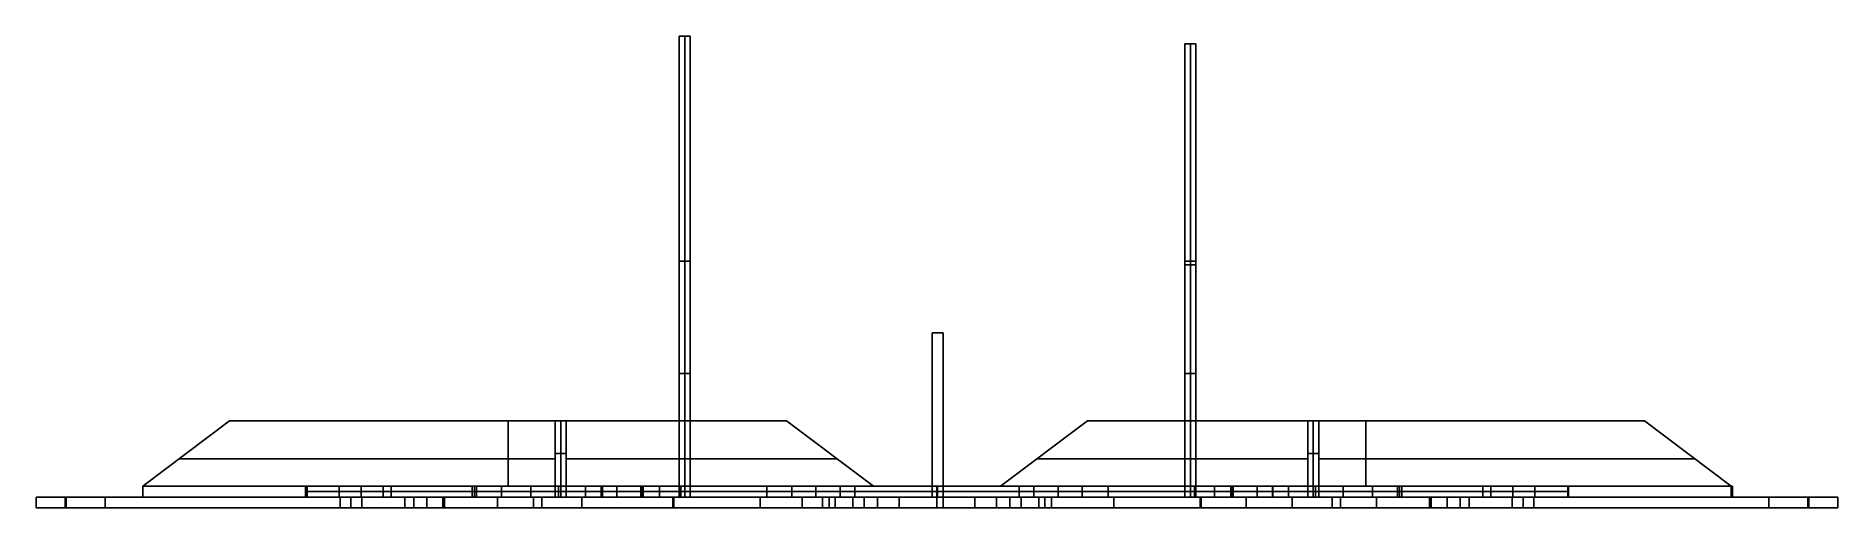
# Model space of a CAD drawing. Header units: millimetres. Extents: x -1533 to 16534, y -9814 to -2517.
# Drawn here: x -1533 to 1101, y -9093 to -8402 of the extents above; entities that cross this region are included whole.
import ezdxf

# ---------------------------------------------------------------- set-up
doc = ezdxf.new("R2010")
doc.units = ezdxf.units.MM
doc.header["$MEASUREMENT"] = 0
doc.layers.add('DM', color=7, linetype='Continuous', true_color=0xbf3f3f)
doc.layers.add('LINEAS', color=5, linetype='Continuous', true_color=0x0000ff)

msp = doc.modelspace()

# ---------------------------------------------------------------- linework, layer by layer
at = {"layer": 'DM'}
for p, q in [((-593.1861, -8401.87885, -804.87119), (-577.16353, -8401.87885, -804.87119)), ((-593.1861, -8401.87885, -804.87119), (-593.1861, -9060.48257, -804.87119)), ((-593.1861, -8731.18071, -201.01039), (-593.1861, -8401.87885, -804.87119)), ((-585.17482, -8401.87885, -804.87119), (-585.17482, -9060.48257, -804.87119)), ((-585.17482, -8731.18071, -201.01039), (-585.17482, -8401.87885, -804.87119)), ((-577.16353, -8401.87885, -804.87119), (-577.16353, -9060.48257, -804.87119)), ((-577.16353, -8731.18071, -201.01039), (-577.16353, -8401.87885, -804.87119)), ((146.02447, -8413.43685, -783.67658), (162.04704, -8413.43685, -783.67658)), ((146.02447, -9060.48257, -804.87119), (146.02447, -8413.43685, -783.67658)), ((146.02447, -8731.18071, -201.01039), (146.02447, -8413.43685, -783.67658)), ((154.03576, -8413.43685, -783.67658), (154.03576, -9060.48257, -804.87119)), ((154.03576, -8731.18071, -201.01039), (154.03576, -8413.43685, -783.67658)), ((162.04704, -8413.43685, -783.67658), (162.04704, -9060.48257, -804.87119)), ((162.04704, -8731.18071, -201.01039), (162.04704, -8413.43685, -783.67658)), ((-593.1861, -9060.48257, 402.85041), (-593.1861, -8731.18071, -201.01039)), ((-593.1861, -8731.18071, -201.01039), (-593.1861, -8731.18071, 134.89009)), ((-593.1861, -8731.18071, 134.89009), (-577.16353, -8731.18071, 134.89009)), ((-593.1861, -8731.18071, 134.89009), (-593.1861, -9060.48257, 522.55504)), ((-593.1861, -8731.18071, -201.01039), (-577.16353, -8731.18071, -201.01039)), ((-593.1861, -8731.18071, -804.87119), (-577.16353, -8731.18071, -804.87119)), ((-593.1861, -8731.18071, -201.01039), (-593.1861, -9060.48257, -201.01039)), ((-593.1861, -8731.18071, -804.87119), (-593.1861, -8731.18071, -201.01039)), ((-593.1861, -8731.18071, -33.06015), (-577.16353, -8731.18071, -33.06015)), ((-585.17482, -8731.18071, -201.01039), (-585.17482, -8731.18071, 134.89009)), ((-585.17482, -8731.18071, 134.89009), (-585.17482, -9060.48257, 522.55504)), ((-577.16353, -9060.48257, 402.85041), (-577.16353, -8731.18071, -201.01039)), ((-577.16353, -8731.18071, -201.01039), (-577.16353, -8731.18071, 134.89009)), ((-577.16353, -8731.18071, 134.89009), (-577.16353, -9060.48257, 522.55504)), ((-577.16353, -8731.18071, -201.01039), (-577.16353, -9060.48257, -201.01039)), ((-577.16353, -8731.18071, -804.87119), (-577.16353, -8731.18071, -201.01039)), ((-577.16353, -9060.48257, 402.85041), (-577.16353, -8731.18071, -201.01039)), ((-577.16353, -8731.18071, -201.01039), (-577.16353, -8731.18071, 134.89009)), ((-577.16353, -8731.18071, 134.89009), (-577.16353, -9060.48257, 522.55504)), ((146.02447, -9060.48257, 402.85041), (146.02447, -8731.18071, -201.01039)), ((162.04704, -8731.18071, 134.89009), (146.02447, -8731.18071, 134.89009)), ((146.02447, -8731.18071, -201.01039), (146.02447, -8731.18071, 134.89009)), ((146.02447, -8731.18071, 134.89009), (146.02447, -9060.48257, 522.55504)), ((162.04704, -8731.18071, -201.01039), (146.02447, -8731.18071, -201.01039)), ((162.04704, -8731.18071, -33.06015), (146.02447, -8731.18071, -33.06015)), ((146.02447, -8731.18071, -201.01039), (146.02447, -9060.48257, -201.01039)), ((146.02447, -8731.18071, -794.08459), (146.02447, -8731.18071, -201.01039)), ((146.02447, -8736.95971, -794.27388), (162.04704, -8736.95971, -794.27388)), ((154.03576, -8731.18071, -201.01039), (154.03576, -8731.18071, 134.89009)), ((154.03576, -8731.18071, 134.89009), (154.03576, -9060.48257, 522.55504)), ((162.04704, -9060.48257, 402.85041), (162.04704, -8731.18071, -201.01039)), ((162.04704, -8731.18071, -201.01039), (162.04704, -8731.18071, 134.89009)), ((162.04704, -8731.18071, 134.89009), (162.04704, -9060.48257, 522.55504)), ((162.04704, -8731.18071, -201.01039), (162.04704, -9060.48257, -201.01039)), ((162.04704, -8731.18071, -794.08459), (162.04704, -8731.18071, -201.01039)), ((-593.1861, -8928.47075, 160.77233), (-593.1861, -8753.16636, 160.77233)), ((-577.16353, -8928.47075, 160.77233), (-577.16353, -8753.16636, 160.77233)), ((146.02447, -8928.47075, 160.77233), (146.02447, -8753.16636, 160.77233)), ((162.04704, -8928.47075, 160.77233), (162.04704, -8753.16636, 160.77233)), ((-207.55824, -8836.20346, 1403.47585), (-223.58082, -8836.20346, 1403.47585)), ((-223.58082, -9060.48257, 1667.50458), (-223.58082, -8836.20346, 1403.47585)), ((-207.55824, -8836.20346, 489.50176), (-223.58082, -8836.20346, 489.50176)), ((-223.58082, -8836.20346, 1403.47585), (-223.58082, -8836.20346, 489.50176)), ((-223.58082, -8836.20346, 489.50176), (-223.58082, -9060.48257, 225.47303)), ((-207.55824, -9060.48257, 225.47303), (-207.55824, -8836.20346, 489.50176)), ((-207.55824, -9060.48257, 1667.50458), (-207.55824, -8836.20346, 1403.47585)), ((-207.55824, -9060.48257, 1667.50458), (-207.55824, -8836.20346, 1403.47585)), ((-207.55824, -8836.20346, 1403.47585), (-207.55824, -8836.20346, 489.50176)), ((-207.55824, -8836.20346, 489.50176), (-207.55824, -9060.48257, 225.47303)), ((-593.1861, -8895.83164, 328.72257), (-577.16353, -8895.83164, 328.72257)), ((-593.1861, -8895.83164, 100.92001), (-593.1861, -8895.83164, 328.72257)), ((-577.16353, -8895.83164, 100.92001), (-577.16353, -8895.83164, 328.72257)), ((162.04704, -8895.83164, 328.72257), (146.02447, -8895.83164, 328.72257)), ((146.02447, -8895.83164, 100.92001), (146.02447, -8895.83164, 328.72257)), ((162.04704, -8895.83164, 100.92001), (162.04704, -8895.83164, 328.72257)), ((-1250.67138, -8964.96499, 921.95181), (-1377.37583, -9060.48257, 921.95181)), ((-1250.67138, -8964.96499, 937.97438), (-1377.37583, -9060.48257, 937.97438)), ((-1250.67138, -8964.96499, 929.9631), (-1377.37583, -9060.48257, 929.9631)), ((-436.21209, -8964.96499, 921.95181), (-1250.67138, -8964.96499, 921.95181)), ((-1250.67138, -8964.96499, 921.95181), (-1250.67138, -8964.96499, 937.97438)), ((-436.21209, -8964.96499, 937.97438), (-1250.67138, -8964.96499, 937.97438)), ((-436.21209, -8964.96499, 929.9631), (-1250.67138, -8964.96499, 929.9631)), ((-843.44173, -8964.96499, 921.95181), (-843.44173, -8964.96499, 937.97438)), ((-843.44173, -9060.48257, 921.95181), (-843.44173, -8964.96499, 921.95181)), ((-843.44173, -9060.48257, 937.97438), (-843.44173, -8964.96499, 937.97438)), ((-774.40661, -9060.48257, 280.00891), (-774.40661, -8964.96499, 392.45534)), ((-774.40661, -8964.96499, 392.45534), (-758.38404, -8964.96499, 392.45534)), ((-774.40661, -8964.96499, 1115.26372), (-774.40661, -9060.48257, 1227.71014)), ((-758.38404, -8964.96499, 1115.26372), (-774.40661, -8964.96499, 1115.26372)), ((-774.40661, -8964.96499, 392.45534), (-774.40661, -8964.96499, 921.95181)), ((-758.38404, -8964.96499, 921.95181), (-774.40661, -8964.96499, 921.95181)), ((-758.38404, -8964.96499, 937.97438), (-774.40661, -8964.96499, 937.97438)), ((-774.40661, -9012.72378, 921.95181), (-774.40661, -8964.96499, 921.95181)), ((-774.40661, -9012.72378, 937.97438), (-774.40661, -8964.96499, 937.97438)), ((-774.40661, -8964.96499, 937.97438), (-774.40661, -8964.96499, 1115.26372)), ((-774.40661, -8964.96499, 753.85953), (-758.38404, -8964.96499, 753.85953)), ((-774.40661, -9060.48257, 753.85953), (-774.40661, -8964.96499, 753.85953)), ((-766.39533, -8964.96499, 392.45534), (-766.39533, -9060.48257, 280.00891)), ((-766.39533, -9060.48257, 1227.71014), (-766.39533, -8964.96499, 1115.26372)), ((-766.39533, -8964.96499, 937.97438), (-766.39533, -8964.96499, 1115.26372)), ((-766.39533, -8964.96499, 392.45534), (-766.39533, -8964.96499, 921.95181)), ((-758.38404, -8964.96499, 392.45534), (-758.38404, -9060.48257, 280.00891)), ((-758.38404, -9060.48257, 1227.71014), (-758.38404, -8964.96499, 1115.26372)), ((-758.38404, -8964.96499, 392.45534), (-758.38404, -8964.96499, 921.95181)), ((-758.38404, -9012.72378, 921.95181), (-758.38404, -8964.96499, 921.95181)), ((-758.38404, -9012.72378, 937.97438), (-758.38404, -8964.96499, 937.97438)), ((-758.38404, -8964.96499, 937.97438), (-758.38404, -8964.96499, 1115.26372)), ((-758.38404, -9060.48257, 753.85953), (-758.38404, -8964.96499, 753.85953)), ((-436.21209, -8964.96499, 921.95181), (-436.21209, -8964.96499, 937.97438)), ((-309.50763, -9060.48257, 921.95181), (-436.21209, -8964.96499, 921.95181)), ((-309.50763, -9060.48257, 937.97438), (-436.21209, -8964.96499, 937.97438)), ((-309.50763, -9060.48257, 929.9631), (-436.21209, -8964.96499, 929.9631)), ((-123.37368, -9060.48257, 921.95181), (3.33077, -8964.96499, 921.95181)), ((-123.37368, -9060.48257, 937.97438), (3.33077, -8964.96499, 937.97438)), ((-123.37368, -9060.48257, 929.9631), (3.33077, -8964.96499, 929.9631)), ((3.33077, -8964.96499, 921.95181), (817.79006, -8964.96499, 921.95181)), ((3.33077, -8964.96499, 937.97438), (817.79006, -8964.96499, 937.97438)), ((3.33077, -8964.96499, 921.95181), (3.33077, -8964.96499, 937.97438)), ((3.33077, -8964.96499, 929.9631), (817.79006, -8964.96499, 929.9631)), ((325.50272, -8964.96499, 392.45534), (325.50272, -9060.48257, 280.00891)), ((341.52529, -8964.96499, 392.45534), (325.50272, -8964.96499, 392.45534)), ((325.50272, -8964.96499, 1115.26372), (341.52529, -8964.96499, 1115.26372)), ((325.50272, -9060.48257, 1227.71014), (325.50272, -8964.96499, 1115.26372)), ((325.50272, -8964.96499, 392.45534), (325.50272, -8964.96499, 921.95181)), ((325.50272, -8964.96499, 921.95181), (341.52529, -8964.96499, 921.95181)), ((325.50272, -8964.96499, 937.97438), (341.52529, -8964.96499, 937.97438)), ((325.50272, -9012.72378, 921.95181), (325.50272, -8964.96499, 921.95181)), ((325.50272, -9012.72378, 937.97438), (325.50272, -8964.96499, 937.97438)), ((325.50272, -8964.96499, 937.97438), (325.50272, -8964.96499, 1115.26372)), ((341.52529, -8964.96499, 753.85953), (325.50272, -8964.96499, 753.85953)), ((325.50272, -9060.48257, 753.85953), (325.50272, -8964.96499, 753.85953)), ((333.51401, -8964.96499, 392.45534), (333.51401, -9060.48257, 280.00891)), ((333.51401, -9060.48257, 1227.71014), (333.51401, -8964.96499, 1115.26372)), ((333.51401, -8964.96499, 937.97438), (333.51401, -8964.96499, 1115.26372)), ((333.51401, -8964.96499, 392.45534), (333.51401, -8964.96499, 921.95181)), ((341.52529, -9060.48257, 280.00891), (341.52529, -8964.96499, 392.45534)), ((341.52529, -8964.96499, 1115.26372), (341.52529, -9060.48257, 1227.71014)), ((341.52529, -8964.96499, 392.45534), (341.52529, -8964.96499, 921.95181)), ((341.52529, -9012.72378, 921.95181), (341.52529, -8964.96499, 921.95181)), ((341.52529, -9012.72378, 937.97438), (341.52529, -8964.96499, 937.97438)), ((341.52529, -8964.96499, 937.97438), (341.52529, -8964.96499, 1115.26372)), ((341.52529, -9060.48257, 753.85953), (341.52529, -8964.96499, 753.85953)), ((410.56042, -8964.96499, 921.95181), (410.56042, -8964.96499, 937.97438)), ((410.56042, -9060.48257, 921.95181), (410.56042, -8964.96499, 921.95181)), ((410.56042, -9060.48257, 937.97438), (410.56042, -8964.96499, 937.97438)), ((817.79006, -8964.96499, 921.95181), (817.79006, -8964.96499, 937.97438)), ((817.79006, -8964.96499, 921.95181), (944.49452, -9060.48257, 921.95181)), ((817.79006, -8964.96499, 937.97438), (944.49452, -9060.48257, 937.97438)), ((817.79006, -8964.96499, 929.9631), (944.49452, -9060.48257, 929.9631)), ((-1324.65061, -9020.73506, 921.95181), (-774.40661, -9020.73506, 921.95181)), ((-1324.65061, -9020.73506, 937.97438), (-774.40661, -9020.73506, 937.97438)), ((-1314.02361, -9012.72378, 921.95181), (-1314.02361, -9012.72378, 937.97438)), ((-774.40661, -9012.72378, 921.95181), (-758.38404, -9012.72378, 921.95181)), ((-774.40661, -9060.48257, 921.95181), (-774.40661, -9012.72378, 921.95181)), ((-758.38404, -9012.72378, 937.97438), (-774.40661, -9012.72378, 937.97438)), ((-774.40661, -9012.72378, 937.97438), (-774.40661, -9060.48257, 937.97438)), ((-774.40661, -9012.72378, 921.95181), (-774.40661, -9012.72378, 937.97438)), ((-774.40661, -9012.72378, 929.9631), (-758.38404, -9012.72378, 929.9631)), ((-774.40661, -9060.48257, 929.9631), (-774.40661, -9012.72378, 929.9631)), ((-774.40661, -9012.72378, 921.95181), (-758.38404, -9012.72378, 921.95181)), ((-758.38404, -9012.72378, 937.97438), (-774.40661, -9012.72378, 937.97438)), ((-774.40661, -9060.48257, 921.95181), (-774.40661, -9012.72378, 921.95181)), ((-774.40661, -9012.72378, 937.97438), (-774.40661, -9060.48257, 937.97438)), ((-774.40661, -9012.72378, 921.95181), (-774.40661, -9012.72378, 937.97438)), ((-774.40661, -9012.72378, 336.23213), (-758.38404, -9012.72378, 336.23213)), ((-774.40661, -9012.72378, 1171.48693), (-758.38404, -9012.72378, 1171.48693)), ((-774.40661, -9012.72378, 929.9631), (-758.38404, -9012.72378, 929.9631)), ((-758.38404, -9012.72378, 937.97438), (-774.40661, -9012.72378, 937.97438)), ((-774.40661, -9012.72378, 937.97438), (-774.40661, -9060.48257, 937.97438)), ((-774.40661, -9020.73506, 326.80098), (-774.40661, -9020.73506, 921.95181)), ((-774.40661, -9020.73506, 937.97438), (-774.40661, -9020.73506, 1180.91808)), ((-774.40661, -9020.73506, 921.95181), (-774.40661, -9020.73506, 937.97438)), ((-766.39533, -9012.72378, 937.97438), (-766.39533, -9012.72378, 921.95181)), ((-766.39533, -9012.72378, 937.97438), (-766.39533, -9012.72378, 921.95181)), ((-758.38404, -9012.72378, 921.95181), (-758.38404, -9060.48257, 921.95181)), ((-758.38404, -9060.48257, 937.97438), (-758.38404, -9012.72378, 937.97438)), ((-758.38404, -9012.72378, 921.95181), (-758.38404, -9012.72378, 937.97438)), ((-758.38404, -9012.72378, 929.9631), (-758.38404, -9060.48257, 929.9631)), ((-758.38404, -9012.72378, 921.95181), (-758.38404, -9060.48257, 921.95181)), ((-758.38404, -9060.48257, 937.97438), (-758.38404, -9012.72378, 937.97438)), ((-758.38404, -9012.72378, 921.95181), (-758.38404, -9012.72378, 937.97438)), ((-758.38404, -9060.48257, 937.97438), (-758.38404, -9012.72378, 937.97438)), ((-758.38404, -9020.73506, 921.95181), (-362.23286, -9020.73506, 921.95181)), ((-758.38404, -9020.73506, 937.97438), (-362.23286, -9020.73506, 937.97438)), ((-758.38404, -9020.73506, 937.97438), (-758.38404, -9020.73506, 1180.91808)), ((-758.38404, -9020.73506, 921.95181), (-758.38404, -9020.73506, 937.97438)), ((-758.38404, -9020.73506, 326.80098), (-758.38404, -9020.73506, 921.95181)), ((-372.85986, -9012.72378, 921.95181), (-372.85986, -9012.72378, 937.97438)), ((325.50272, -9020.73506, 921.95181), (-70.64846, -9020.73506, 921.95181)), ((325.50272, -9020.73506, 937.97438), (-70.64846, -9020.73506, 937.97438)), ((-60.02146, -9012.72378, 921.95181), (-60.02146, -9012.72378, 937.97438)), ((325.50272, -9012.72378, 921.95181), (325.50272, -9060.48257, 921.95181)), ((341.52529, -9012.72378, 921.95181), (325.50272, -9012.72378, 921.95181)), ((325.50272, -9060.48257, 937.97438), (325.50272, -9012.72378, 937.97438)), ((325.50272, -9012.72378, 937.97438), (341.52529, -9012.72378, 937.97438)), ((325.50272, -9012.72378, 921.95181), (325.50272, -9012.72378, 937.97438)), ((325.50272, -9012.72378, 929.9631), (325.50272, -9060.48257, 929.9631)), ((341.52529, -9012.72378, 929.9631), (325.50272, -9012.72378, 929.9631)), ((341.52529, -9012.72378, 921.95181), (325.50272, -9012.72378, 921.95181)), ((325.50272, -9012.72378, 937.97438), (341.52529, -9012.72378, 937.97438)), ((325.50272, -9012.72378, 921.95181), (325.50272, -9060.48257, 921.95181)), ((325.50272, -9060.48257, 937.97438), (325.50272, -9012.72378, 937.97438)), ((325.50272, -9012.72378, 921.95181), (325.50272, -9012.72378, 937.97438)), ((341.52529, -9012.72378, 336.23213), (325.50272, -9012.72378, 336.23213)), ((341.52529, -9012.72378, 1171.48693), (325.50272, -9012.72378, 1171.48693)), ((341.52529, -9012.72378, 929.9631), (325.50272, -9012.72378, 929.9631)), ((325.50272, -9020.73506, 937.97438), (325.50272, -9020.73506, 1180.91808)), ((325.50272, -9020.73506, 921.95181), (325.50272, -9020.73506, 937.97438)), ((325.50272, -9020.73506, 326.80098), (325.50272, -9020.73506, 921.95181)), ((333.51401, -9012.72378, 937.97438), (333.51401, -9012.72378, 921.95181)), ((333.51401, -9012.72378, 937.97438), (333.51401, -9012.72378, 921.95181)), ((341.52529, -9060.48257, 921.95181), (341.52529, -9012.72378, 921.95181)), ((341.52529, -9012.72378, 937.97438), (341.52529, -9060.48257, 937.97438)), ((341.52529, -9012.72378, 921.95181), (341.52529, -9012.72378, 937.97438)), ((341.52529, -9060.48257, 929.9631), (341.52529, -9012.72378, 929.9631)), ((341.52529, -9060.48257, 921.95181), (341.52529, -9012.72378, 921.95181)), ((341.52529, -9012.72378, 937.97438), (341.52529, -9060.48257, 937.97438)), ((341.52529, -9012.72378, 921.95181), (341.52529, -9012.72378, 937.97438)), ((891.76929, -9020.73506, 921.95181), (341.52529, -9020.73506, 921.95181)), ((891.76929, -9020.73506, 937.97438), (341.52529, -9020.73506, 937.97438)), ((341.52529, -9020.73506, 326.80098), (341.52529, -9020.73506, 921.95181)), ((341.52529, -9020.73506, 937.97438), (341.52529, -9020.73506, 1180.91808)), ((341.52529, -9020.73506, 921.95181), (341.52529, -9020.73506, 937.97438)), ((881.14229, -9012.72378, 921.95181), (881.14229, -9012.72378, 937.97438)), ((-1377.37583, -9076.50514, -260.15158), (-1377.37583, -9060.48257, -260.15158)), ((-1137.07415, -9060.48257, -260.15158), (-1377.37583, -9060.48257, -260.15158)), ((-1377.37583, -9076.50514, 921.95181), (-1377.37583, -9060.48257, 921.95181)), ((-1377.37583, -9060.48257, -260.15158), (-1377.37583, -9060.48257, 921.95181)), ((-1377.37583, -9060.48257, 921.95181), (-1137.07415, -9060.48257, 921.95181)), ((-1377.37583, -9060.48257, 921.95181), (-1377.37583, -9060.48257, 937.97438)), ((-1377.37583, -9060.48257, 921.95181), (-1377.37583, -9076.50514, 921.95181)), ((-1377.37583, -9060.48257, 937.97438), (-1377.37583, -9076.50514, 937.97438)), ((-1377.37583, -9060.48257, 929.9631), (-1377.37583, -9076.50514, 929.9631)), ((-1139.49055, -9060.48257, 1048.19949), (-774.40661, -9060.48257, 1048.19949)), ((-1139.49055, -9076.50514, 1048.19949), (-1139.49055, -9060.48257, 1048.19949)), ((-1139.49055, -9076.50514, 807.89781), (-1139.49055, -9060.48257, 807.89781)), ((-889.68138, -9060.48257, 807.89781), (-1139.49055, -9060.48257, 807.89781)), ((-1139.49055, -9060.48257, 807.89781), (-1139.49055, -9060.48257, 921.95181)), ((-1139.49055, -9076.50514, 921.95181), (-1139.49055, -9060.48257, 921.95181)), ((-1139.49055, -9076.50514, 937.97438), (-1139.49055, -9060.48257, 937.97438)), ((-1139.49055, -9060.48257, 921.95181), (-1090.58832, -9060.48257, 921.95181)), ((-1139.49055, -9060.48257, 937.97438), (-1090.58832, -9060.48257, 937.97438)), ((-1139.49055, -9060.48257, 937.97438), (-1139.49055, -9060.48257, 1048.19949)), ((-1139.49055, -9060.48257, 921.95181), (-1139.49055, -9060.48257, 937.97438)), ((-1139.49055, -9076.50514, 928.04865), (-1139.49055, -9060.48257, 928.04865)), ((-1139.49055, -9060.48257, 921.95181), (-1090.58832, -9060.48257, 921.95181)), ((-1139.49055, -9076.50514, 921.95181), (-1139.49055, -9060.48257, 921.95181)), ((-1139.49055, -9060.48257, 937.97438), (-1090.58832, -9060.48257, 937.97438)), ((-1139.49055, -9076.50514, 937.97438), (-1139.49055, -9060.48257, 937.97438)), ((-1139.49055, -9060.48257, 921.95181), (-1139.49055, -9060.48257, 937.97438)), ((-1139.49055, -9060.48257, 929.9631), (-1090.58832, -9060.48257, 929.9631)), ((-1139.49055, -9076.50514, 929.9631), (-1139.49055, -9060.48257, 929.9631)), ((-645.84716, -9060.48257, 1048.19949), (-1139.49055, -9060.48257, 1048.19949)), ((-1139.49055, -9060.48257, 1048.19949), (-1139.49055, -9076.50514, 1048.19949)), ((-1137.07415, -9076.50514, -260.15158), (-1137.07415, -9060.48257, -260.15158)), ((-1137.07415, -9076.50514, 921.95181), (-1137.07415, -9060.48257, 921.95181)), ((-1137.07415, -9060.48257, 921.95181), (-1137.07415, -9060.48257, -260.15158)), ((-1090.58832, -9060.48257, 937.97438), (-1090.58832, -9076.50514, 937.97438)), ((-1090.58832, -9060.48257, 921.95181), (-1090.58832, -9076.50514, 921.95181)), ((-1090.58832, -9060.48257, 921.95181), (-1026.04756, -9060.48257, 921.95181)), ((-1090.58832, -9060.48257, 937.97438), (-1090.58832, -9060.48257, 921.95181)), ((-1026.04756, -9060.48257, 937.97438), (-1090.58832, -9060.48257, 937.97438)), ((-1090.58832, -9060.48257, 929.9631), (-1090.58832, -9076.50514, 929.9631)), ((-1090.58832, -9060.48257, 937.97438), (-1090.58832, -9076.50514, 937.97438)), ((-1090.58832, -9060.48257, 921.95181), (-1090.58832, -9076.50514, 921.95181)), ((-1090.58832, -9060.48257, 937.97438), (-1090.58832, -9060.48257, 921.95181)), ((-1090.58832, -9060.48257, 921.95181), (-1026.04756, -9060.48257, 921.95181)), ((-1026.04756, -9060.48257, 937.97438), (-1090.58832, -9060.48257, 937.97438)), ((-1090.58832, -9060.48257, 929.9631), (-1090.58832, -9076.50514, 929.9631)), ((-1026.04756, -9060.48257, 921.95181), (-1090.58832, -9060.48257, 921.95181)), ((-1090.58832, -9060.48257, 921.95181), (-1090.58832, -9060.48257, 937.97438)), ((-1090.58832, -9060.48257, 937.97438), (-1026.04756, -9060.48257, 937.97438)), ((-1058.31794, -9060.48257, 937.97438), (-1058.31794, -9076.50514, 937.97438)), ((-1058.31794, -9060.48257, 921.95181), (-1058.31794, -9076.50514, 921.95181)), ((-1058.31794, -9060.48257, 937.97438), (-1058.31794, -9076.50514, 937.97438)), ((-1058.31794, -9060.48257, 921.95181), (-1058.31794, -9076.50514, 921.95181)), ((-1026.04756, -9060.48257, 937.97438), (-1026.04756, -9076.50514, 937.97438)), ((-1026.04756, -9060.48257, 921.95181), (-1026.04756, -9076.50514, 921.95181)), ((-1026.04756, -9060.48257, 921.95181), (-895.81543, -9060.48257, 921.95181)), ((-1026.04756, -9060.48257, 937.97438), (-895.81543, -9060.48257, 937.97438)), ((-1026.04756, -9060.48257, 921.95181), (-1026.04756, -9060.48257, 937.97438)), ((-1026.04756, -9060.48257, 929.9631), (-1026.04756, -9076.50514, 929.9631)), ((-1026.04756, -9060.48257, 937.97438), (-1026.04756, -9076.50514, 937.97438)), ((-1026.04756, -9060.48257, 921.95181), (-1026.04756, -9076.50514, 921.95181)), ((-1026.04756, -9060.48257, 921.95181), (-1026.04756, -9060.48257, 937.97438)), ((-1026.04756, -9060.48257, 921.95181), (-895.81543, -9060.48257, 921.95181)), ((-1026.04756, -9060.48257, 937.97438), (-895.81543, -9060.48257, 937.97438)), ((-1026.04756, -9060.48257, 929.9631), (-1026.04756, -9076.50514, 929.9631)), ((-1026.04756, -9060.48257, 929.9631), (-895.81543, -9060.48257, 929.9631)), ((-1026.04756, -9060.48257, 937.97438), (-1026.04756, -9060.48257, 921.95181)), ((-1014.58597, -9076.50514, 807.89781), (-1014.58597, -9060.48257, 807.89781)), ((-895.81543, -9060.48257, 937.97438), (-895.81543, -9076.50514, 937.97438)), ((-895.81543, -9060.48257, 921.95181), (-895.81543, -9076.50514, 921.95181)), ((-895.81543, -9060.48257, 921.95181), (-809.97277, -9060.48257, 921.95181)), ((-809.97277, -9060.48257, 937.97438), (-895.81543, -9060.48257, 937.97438)), ((-895.81543, -9060.48257, 937.97438), (-895.81543, -9060.48257, 921.95181)), ((-895.81543, -9060.48257, 929.9631), (-895.81543, -9076.50514, 929.9631)), ((-895.81543, -9060.48257, 937.97438), (-895.81543, -9076.50514, 937.97438)), ((-895.81543, -9060.48257, 921.95181), (-895.81543, -9076.50514, 921.95181)), ((-895.81543, -9060.48257, 937.97438), (-895.81543, -9060.48257, 921.95181)), ((-895.81543, -9060.48257, 921.95181), (-809.97277, -9060.48257, 921.95181)), ((-809.97277, -9060.48257, 937.97438), (-895.81543, -9060.48257, 937.97438)), ((-895.81543, -9060.48257, 929.9631), (-895.81543, -9076.50514, 929.9631)), ((-809.97277, -9060.48257, 921.95181), (-895.81543, -9060.48257, 921.95181)), ((-895.81543, -9060.48257, 921.95181), (-895.81543, -9060.48257, 937.97438)), ((-895.81543, -9060.48257, 937.97438), (-809.97277, -9060.48257, 937.97438)), ((-892.65637, -9076.50514, 1048.19949), (-892.65637, -9060.48257, 1048.19949)), ((-892.65637, -9060.48257, 807.89781), (-892.65637, -9060.48257, 921.95181)), ((-892.65637, -9060.48257, 937.97438), (-892.65637, -9060.48257, 1048.19949)), ((-889.68138, -9076.50514, 548.07054), (-889.68138, -9060.48257, 548.07054)), ((-889.68138, -9076.50514, 807.89781), (-889.68138, -9060.48257, 807.89781)), ((-889.68138, -9060.48257, 548.07054), (-889.68138, -9060.48257, 807.89781)), ((-774.40661, -9060.48257, 548.07054), (-889.68138, -9060.48257, 548.07054)), ((-889.68138, -9076.50514, 677.98417), (-889.68138, -9060.48257, 677.98417)), ((-774.40661, -9060.48257, 798.13501), (-889.68138, -9060.48257, 798.13501)), ((-852.8941, -9060.48257, 937.97438), (-852.8941, -9076.50514, 937.97438)), ((-852.8941, -9060.48257, 921.95181), (-852.8941, -9076.50514, 921.95181)), ((-852.8941, -9060.48257, 937.97438), (-852.8941, -9076.50514, 937.97438)), ((-852.8941, -9060.48257, 921.95181), (-852.8941, -9076.50514, 921.95181)), ((-809.97277, -9060.48257, 937.97438), (-809.97277, -9076.50514, 937.97438)), ((-809.97277, -9060.48257, 921.95181), (-809.97277, -9076.50514, 921.95181)), ((-809.97277, -9060.48257, 921.95181), (-774.40661, -9060.48257, 921.95181)), ((-809.97277, -9060.48257, 937.97438), (-774.40661, -9060.48257, 937.97438)), ((-809.97277, -9060.48257, 921.95181), (-809.97277, -9060.48257, 937.97438)), ((-809.97277, -9060.48257, 929.9631), (-809.97277, -9076.50514, 929.9631)), ((-809.97277, -9060.48257, 937.97438), (-809.97277, -9076.50514, 937.97438)), ((-809.97277, -9060.48257, 921.95181), (-809.97277, -9076.50514, 921.95181)), ((-809.97277, -9060.48257, 921.95181), (-809.97277, -9060.48257, 937.97438)), ((-809.97277, -9060.48257, 921.95181), (-774.40661, -9060.48257, 921.95181)), ((-809.97277, -9060.48257, 937.97438), (-774.40661, -9060.48257, 937.97438)), ((-809.97277, -9060.48257, 929.9631), (-809.97277, -9076.50514, 929.9631)), ((-809.97277, -9060.48257, 929.9631), (-774.40661, -9060.48257, 929.9631)), ((-809.97277, -9060.48257, 937.97438), (-809.97277, -9060.48257, 921.95181)), ((-774.40661, -9036.60317, 937.97438), (-774.40661, -9036.60317, 921.95181)), ((-774.40661, -9076.50514, 594.79215), (-774.40661, -9060.48257, 594.79215)), ((-774.40661, -9076.50514, 674.25605), (-774.40661, -9060.48257, 674.25605)), ((-774.40661, -9076.50514, 854.17432), (-774.40661, -9060.48257, 854.17432)), ((-774.40661, -9076.50514, 974.11983), (-774.40661, -9060.48257, 974.11983)), ((-774.40661, -9076.50514, 1048.19949), (-774.40661, -9060.48257, 1048.19949)), ((-774.40661, -9060.48257, 548.07054), (-774.40661, -9076.50514, 548.07054)), ((-774.40661, -9060.48257, 594.79215), (-774.40661, -9060.48257, 548.07054)), ((-774.40661, -9060.48257, 594.79215), (-774.40661, -9060.48257, 674.25605)), ((-774.40661, -9060.48257, 854.17432), (-774.40661, -9060.48257, 674.25605)), ((-774.40661, -9060.48257, 854.17432), (-774.40661, -9060.48257, 921.95181)), ((-774.40661, -9060.48257, 1048.19949), (-774.40661, -9060.48257, 974.11983)), ((-774.40661, -9060.48257, 974.11983), (-758.38404, -9060.48257, 974.11983)), ((-758.38404, -9060.48257, 594.79215), (-774.40661, -9060.48257, 594.79215)), ((-774.40661, -9060.48257, 674.25605), (-758.38404, -9060.48257, 674.25605)), ((-758.38404, -9060.48257, 854.17432), (-774.40661, -9060.48257, 854.17432)), ((-758.38404, -9060.48257, 1048.19949), (-774.40661, -9060.48257, 1048.19949)), ((-758.38404, -9060.48257, 548.07054), (-774.40661, -9060.48257, 548.07054)), ((-774.40661, -9060.48257, 937.97438), (-774.40661, -9060.48257, 974.11983)), ((-774.40661, -9060.48257, 937.97438), (-774.40661, -9060.48257, 921.95181)), ((-774.40661, -9076.50514, 634.5241), (-774.40661, -9060.48257, 634.5241)), ((-774.40661, -9076.50514, 914.14707), (-774.40661, -9060.48257, 914.14707)), ((-758.38404, -9060.48257, 798.13501), (-774.40661, -9060.48257, 798.13501)), ((-774.40661, -9060.48257, 937.97438), (-774.40661, -9060.48257, 921.95181)), ((-758.38404, -9060.48257, 280.00891), (-774.40661, -9060.48257, 280.00891)), ((-774.40661, -9060.48257, 1227.71014), (-758.38404, -9060.48257, 1227.71014)), ((-774.40661, -9076.50514, 280.00891), (-774.40661, -9060.48257, 280.00891)), ((-774.40661, -9076.50514, 1048.19949), (-774.40661, -9060.48257, 1048.19949)), ((-774.40661, -9060.48257, 1048.19949), (-774.40661, -9060.48257, 974.11983)), ((-774.40661, -9060.48257, 548.07054), (-774.40661, -9076.50514, 548.07054)), ((-758.38404, -9060.48257, 1048.19949), (-774.40661, -9060.48257, 1048.19949)), ((-758.38404, -9060.48257, 548.07054), (-774.40661, -9060.48257, 548.07054)), ((-774.40661, -9076.50514, 594.79215), (-774.40661, -9060.48257, 594.79215)), ((-774.40661, -9076.50514, 674.25605), (-774.40661, -9060.48257, 674.25605)), ((-758.38404, -9060.48257, 594.79215), (-774.40661, -9060.48257, 594.79215)), ((-774.40661, -9060.48257, 674.25605), (-758.38404, -9060.48257, 674.25605)), ((-774.40661, -9060.48257, 594.79215), (-774.40661, -9060.48257, 548.07054)), ((-774.40661, -9060.48257, 594.79215), (-774.40661, -9060.48257, 674.25605)), ((-774.40661, -9076.50514, 854.17432), (-774.40661, -9060.48257, 854.17432)), ((-774.40661, -9076.50514, 974.11983), (-774.40661, -9060.48257, 974.11983)), ((-758.38404, -9060.48257, 854.17432), (-774.40661, -9060.48257, 854.17432)), ((-774.40661, -9060.48257, 974.11983), (-758.38404, -9060.48257, 974.11983)), ((-774.40661, -9060.48257, 854.17432), (-774.40661, -9060.48257, 674.25605)), ((-774.40661, -9060.48257, 854.17432), (-774.40661, -9060.48257, 921.95181)), ((-774.40661, -9060.48257, 1227.71014), (-774.40661, -9076.50514, 1227.71014)), ((-774.40661, -9060.48257, 937.97438), (-774.40661, -9060.48257, 974.11983)), ((-774.40661, -9060.48257, 937.97438), (-774.40661, -9060.48257, 921.95181)), ((-774.40661, -9076.50514, 634.5241), (-774.40661, -9060.48257, 634.5241)), ((-774.40661, -9076.50514, 914.14707), (-774.40661, -9060.48257, 914.14707)), ((-758.38404, -9060.48257, 798.13501), (-774.40661, -9060.48257, 798.13501)), ((-774.40661, -9060.48257, 937.97438), (-758.38404, -9060.48257, 937.97438)), ((-774.40661, -9076.50514, 1048.19949), (-774.40661, -9060.48257, 1048.19949)), ((-774.40661, -9060.48257, 1048.19949), (-774.40661, -9060.48257, 548.07054)), ((-774.40661, -9060.48257, 548.07054), (-774.40661, -9076.50514, 548.07054)), ((-769.53054, -9076.50514, 548.07054), (-769.53054, -9060.48257, 548.07054)), ((-766.39533, -9076.50514, 594.79215), (-766.39533, -9060.48257, 594.79215)), ((-766.39533, -9076.50514, 674.25605), (-766.39533, -9060.48257, 674.25605)), ((-766.39533, -9076.50514, 854.17432), (-766.39533, -9060.48257, 854.17432)), ((-766.39533, -9076.50514, 974.11983), (-766.39533, -9060.48257, 974.11983)), ((-766.39533, -9060.48257, 1227.71014), (-766.39533, -9076.50514, 1227.71014)), ((-766.39533, -9076.50514, 594.79215), (-766.39533, -9060.48257, 594.79215)), ((-766.39533, -9076.50514, 674.25605), (-766.39533, -9060.48257, 674.25605)), ((-766.39533, -9076.50514, 854.17432), (-766.39533, -9060.48257, 854.17432)), ((-766.39533, -9076.50514, 974.11983), (-766.39533, -9060.48257, 974.11983)), ((-766.39533, -9076.50514, 280.00891), (-766.39533, -9060.48257, 280.00891)), ((-758.38404, -9036.60317, 937.97438), (-758.38404, -9036.60317, 921.95181)), ((-649.37969, -9060.48257, 548.07054), (-758.38404, -9060.48257, 548.07054)), ((-758.38404, -9076.50514, 594.79215), (-758.38404, -9060.48257, 594.79215)), ((-758.38404, -9076.50514, 674.25605), (-758.38404, -9060.48257, 674.25605)), ((-758.38404, -9076.50514, 854.17432), (-758.38404, -9060.48257, 854.17432)), ((-758.38404, -9076.50514, 974.11983), (-758.38404, -9060.48257, 974.11983)), ((-758.38404, -9076.50514, 1048.19949), (-758.38404, -9060.48257, 1048.19949)), ((-758.38404, -9060.48257, 548.07054), (-758.38404, -9076.50514, 548.07054)), ((-758.38404, -9060.48257, 594.79215), (-758.38404, -9060.48257, 548.07054)), ((-758.38404, -9060.48257, 674.25605), (-758.38404, -9060.48257, 594.79215)), ((-758.38404, -9060.48257, 854.17432), (-758.38404, -9060.48257, 674.25605)), ((-758.38404, -9060.48257, 974.11983), (-758.38404, -9060.48257, 937.97438)), ((-758.38404, -9060.48257, 1048.19949), (-758.38404, -9060.48257, 974.11983)), ((-758.38404, -9060.48257, 1048.19949), (-645.82218, -9060.48257, 1048.19949)), ((-758.38404, -9060.48257, 921.95181), (-730.37813, -9060.48257, 921.95181)), ((-758.38404, -9060.48257, 937.97438), (-730.37813, -9060.48257, 937.97438)), ((-758.38404, -9060.48257, 921.95181), (-758.38404, -9060.48257, 854.17432)), ((-758.38404, -9060.48257, 921.95181), (-758.38404, -9060.48257, 937.97438)), ((-758.38404, -9076.50514, 634.5241), (-758.38404, -9060.48257, 634.5241)), ((-758.38404, -9076.50514, 914.14707), (-758.38404, -9060.48257, 914.14707)), ((-647.60094, -9060.48257, 798.13501), (-758.38404, -9060.48257, 798.13501)), ((-758.38404, -9060.48257, 921.95181), (-758.38404, -9060.48257, 937.97438)), ((-758.38404, -9060.48257, 921.95181), (-730.37813, -9060.48257, 921.95181)), ((-758.38404, -9060.48257, 937.97438), (-730.37813, -9060.48257, 937.97438)), ((-758.38404, -9060.48257, 929.9631), (-730.37813, -9060.48257, 929.9631)), ((-758.38404, -9076.50514, 280.00891), (-758.38404, -9060.48257, 280.00891)), ((-758.38404, -9076.50514, 1048.19949), (-758.38404, -9060.48257, 1048.19949)), ((-758.38404, -9060.48257, 1048.19949), (-758.38404, -9060.48257, 974.11983)), ((-758.38404, -9060.48257, 548.07054), (-758.38404, -9076.50514, 548.07054)), ((-758.38404, -9076.50514, 594.79215), (-758.38404, -9060.48257, 594.79215)), ((-758.38404, -9076.50514, 674.25605), (-758.38404, -9060.48257, 674.25605)), ((-758.38404, -9060.48257, 594.79215), (-758.38404, -9060.48257, 548.07054)), ((-758.38404, -9060.48257, 674.25605), (-758.38404, -9060.48257, 594.79215)), ((-758.38404, -9076.50514, 854.17432), (-758.38404, -9060.48257, 854.17432)), ((-758.38404, -9076.50514, 974.11983), (-758.38404, -9060.48257, 974.11983)), ((-758.38404, -9060.48257, 854.17432), (-758.38404, -9060.48257, 674.25605)), ((-758.38404, -9060.48257, 974.11983), (-758.38404, -9060.48257, 937.97438)), ((-758.38404, -9060.48257, 1227.71014), (-758.38404, -9076.50514, 1227.71014)), ((-758.38404, -9060.48257, 921.95181), (-758.38404, -9060.48257, 854.17432)), ((-758.38404, -9060.48257, 921.95181), (-758.38404, -9060.48257, 937.97438)), ((-758.38404, -9076.50514, 634.5241), (-758.38404, -9060.48257, 634.5241)), ((-758.38404, -9076.50514, 914.14707), (-758.38404, -9060.48257, 914.14707)), ((-730.37813, -9060.48257, 937.97438), (-730.37813, -9076.50514, 937.97438)), ((-730.37813, -9060.48257, 921.95181), (-730.37813, -9076.50514, 921.95181)), ((-730.37813, -9060.48257, 921.95181), (-684.52302, -9060.48257, 921.95181)), ((-730.37813, -9060.48257, 937.97438), (-730.37813, -9060.48257, 921.95181)), ((-684.52302, -9060.48257, 937.97438), (-730.37813, -9060.48257, 937.97438)), ((-730.37813, -9060.48257, 929.9631), (-730.37813, -9076.50514, 929.9631)), ((-730.37813, -9060.48257, 937.97438), (-730.37813, -9076.50514, 937.97438)), ((-730.37813, -9060.48257, 921.95181), (-730.37813, -9076.50514, 921.95181)), ((-730.37813, -9060.48257, 937.97438), (-730.37813, -9060.48257, 921.95181)), ((-730.37813, -9060.48257, 921.95181), (-684.52302, -9060.48257, 921.95181)), ((-684.52302, -9060.48257, 937.97438), (-730.37813, -9060.48257, 937.97438)), ((-730.37813, -9060.48257, 929.9631), (-730.37813, -9076.50514, 929.9631)), ((-684.52302, -9060.48257, 921.95181), (-730.37813, -9060.48257, 921.95181)), ((-730.37813, -9060.48257, 921.95181), (-730.37813, -9060.48257, 937.97438)), ((-730.37813, -9060.48257, 937.97438), (-684.52302, -9060.48257, 937.97438)), ((-707.45058, -9060.48257, 937.97438), (-707.45058, -9076.50514, 937.97438)), ((-707.45058, -9060.48257, 921.95181), (-707.45058, -9076.50514, 921.95181)), ((-707.45058, -9060.48257, 937.97438), (-707.45058, -9076.50514, 937.97438)), ((-707.45058, -9060.48257, 921.95181), (-707.45058, -9076.50514, 921.95181)), ((-705.32566, -9076.50514, -804.87119), (-705.32566, -9060.48257, -804.87119)), ((-465.02397, -9060.48257, -804.87119), (-705.32566, -9060.48257, -804.87119)), ((-705.32566, -9076.50514, 548.07054), (-705.32566, -9060.48257, 548.07054)), ((-705.32566, -9060.48257, -804.87119), (-705.32566, -9060.48257, 548.07054)), ((-705.32566, -9060.48257, 548.07054), (-590.92693, -9060.48257, 548.07054)), ((-684.52302, -9060.48257, 937.97438), (-684.52302, -9076.50514, 937.97438)), ((-684.52302, -9060.48257, 921.95181), (-684.52302, -9076.50514, 921.95181)), ((-684.52302, -9060.48257, 921.95181), (-646.7202, -9060.48257, 921.95181)), ((-684.52302, -9060.48257, 937.97438), (-646.60623, -9060.48257, 937.97438)), ((-684.52302, -9060.48257, 921.95181), (-684.52302, -9060.48257, 937.97438)), ((-684.52302, -9060.48257, 929.9631), (-684.52302, -9076.50514, 929.9631)), ((-684.52302, -9060.48257, 937.97438), (-684.52302, -9076.50514, 937.97438)), ((-684.52302, -9060.48257, 921.95181), (-684.52302, -9076.50514, 921.95181)), ((-684.52302, -9060.48257, 921.95181), (-684.52302, -9060.48257, 937.97438)), ((-684.52302, -9060.48257, 921.95181), (-645.84716, -9060.48257, 921.95181)), ((-684.52302, -9060.48257, 937.97438), (-645.84716, -9060.48257, 937.97438)), ((-684.52302, -9060.48257, 929.9631), (-684.52302, -9076.50514, 929.9631)), ((-684.52302, -9060.48257, 929.9631), (-645.84716, -9060.48257, 929.9631)), ((-684.52302, -9060.48257, 937.97438), (-684.52302, -9060.48257, 921.95181)), ((-649.37969, -9076.50514, 548.07054), (-649.37969, -9060.48257, 548.07054)), ((-646.7202, -9060.48257, 921.95181), (-649.37969, -9060.48257, 548.07054)), ((-647.60094, -9076.50514, 798.13501), (-647.60094, -9060.48257, 798.13501)), ((-646.60623, -9060.48257, 937.97438), (-646.7202, -9060.48257, 921.95181)), ((-645.82218, -9060.48257, 1048.19949), (-646.60623, -9060.48257, 937.97438)), ((-645.84716, -9060.48257, 921.95181), (-645.84716, -9076.50514, 921.95181)), ((-645.84716, -9060.48257, 937.97438), (-645.84716, -9076.50514, 937.97438)), ((-645.84716, -9060.48257, 921.95181), (-645.84716, -9060.48257, 937.97438)), ((-645.84716, -9060.48257, 929.9631), (-645.84716, -9076.50514, 929.9631)), ((-645.84716, -9060.48257, 937.97438), (-309.50763, -9060.48257, 937.97438)), ((-645.84716, -9076.50514, 1048.19949), (-645.84716, -9060.48257, 1048.19949)), ((-645.82218, -9076.50514, 1048.19949), (-645.82218, -9060.48257, 1048.19949)), ((-621.92932, -9060.48257, 921.95181), (-428.81556, -9060.48257, 921.95181)), ((-621.92932, -9076.50514, 921.95181), (-621.92932, -9060.48257, 921.95181)), ((-621.92932, -9060.48257, 937.97438), (-621.92932, -9076.50514, 937.97438)), ((-621.92932, -9060.48257, 921.95181), (-621.92932, -9060.48257, 937.97438)), ((-428.81556, -9060.48257, 937.97438), (-621.92932, -9060.48257, 937.97438)), ((-621.92932, -9076.50514, 929.9631), (-621.92932, -9060.48257, 929.9631)), ((-621.92932, -9060.48257, 929.9631), (-428.81556, -9060.48257, 929.9631)), ((-593.1861, -9060.48257, -804.87119), (-593.1861, -9060.48257, -761.76099)), ((-593.1861, -9060.48257, 402.85041), (-577.16353, -9060.48257, 402.85041)), ((-593.1861, -9060.48257, -804.87119), (-577.16353, -9060.48257, -804.87119)), ((-593.1861, -9060.48257, 264.30216), (-593.1861, -9076.50514, 264.30216)), ((-593.1861, -9076.50514, 371.66846), (-593.1861, -9060.48257, 371.66846)), ((-593.1861, -9060.48257, 264.30216), (-577.16353, -9060.48257, 264.30216)), ((-593.1861, -9060.48257, 371.66846), (-577.16353, -9060.48257, 371.66846)), ((-593.1861, -9060.48257, 371.66846), (-593.1861, -9060.48257, 402.85041)), ((-593.1861, -9060.48257, 371.66846), (-593.1861, -9060.48257, 264.30216)), ((-593.1861, -9060.48257, -56.67376), (-593.1861, -9076.50514, -56.67376)), ((-593.1861, -9076.50514, 125.71911), (-593.1861, -9060.48257, 125.71911)), ((-593.1861, -9060.48257, -56.67376), (-577.16353, -9060.48257, -56.67376)), ((-593.1861, -9060.48257, 125.71911), (-577.16353, -9060.48257, 125.71911)), ((-593.1861, -9060.48257, 125.71911), (-593.1861, -9060.48257, 264.30216)), ((-593.1861, -9060.48257, 125.71911), (-593.1861, -9060.48257, -56.67376)), ((-593.1861, -9060.48257, -478.54318), (-593.1861, -9076.50514, -478.54318)), ((-593.1861, -9076.50514, -296.15031), (-593.1861, -9060.48257, -296.15031)), ((-593.1861, -9060.48257, -478.54318), (-577.16353, -9060.48257, -478.54318)), ((-593.1861, -9060.48257, -296.15031), (-577.16353, -9060.48257, -296.15031)), ((-593.1861, -9060.48257, -296.15031), (-593.1861, -9060.48257, -56.67376)), ((-593.1861, -9060.48257, -296.15031), (-593.1861, -9060.48257, -478.54318)), ((-593.1861, -9076.50514, -761.76099), (-593.1861, -9060.48257, -761.76099)), ((-593.1861, -9060.48257, -673.15599), (-593.1861, -9076.50514, -673.15599)), ((-577.16353, -9060.48257, -761.76099), (-593.1861, -9060.48257, -761.76099)), ((-577.16353, -9060.48257, -673.15599), (-593.1861, -9060.48257, -673.15599)), ((-593.1861, -9060.48257, -673.15599), (-593.1861, -9060.48257, -478.54318)), ((-593.1861, -9060.48257, -761.76099), (-593.1861, -9060.48257, -673.15599)), ((-593.1861, -9060.48257, 522.55504), (-593.1861, -9060.48257, 402.85041)), ((-593.1861, -9060.48257, 522.55504), (-577.16353, -9060.48257, 522.55504)), ((-593.1861, -9060.48257, 387.25943), (-577.16353, -9060.48257, 387.25943)), ((-593.1861, -9076.50514, 317.98531), (-593.1861, -9060.48257, 317.98531)), ((-593.1861, -9060.48257, 195.01063), (-577.16353, -9060.48257, 195.01063)), ((-593.1861, -9076.50514, 34.52268), (-593.1861, -9060.48257, 34.52268)), ((-593.1861, -9060.48257, -176.41203), (-577.16353, -9060.48257, -176.41203)), ((-593.1861, -9076.50514, -387.34675), (-593.1861, -9060.48257, -387.34675)), ((-593.1861, -9060.48257, -641.70719), (-577.16353, -9060.48257, -641.70719)), ((-593.1861, -9076.50514, -717.45849), (-593.1861, -9060.48257, -717.45849)), ((-593.1861, -9060.48257, 462.70273), (-577.16353, -9060.48257, 462.70273)), ((-593.1861, -9076.50514, -673.15599), (-593.1861, -9060.48257, -673.15599)), ((-577.16353, -9060.48257, -673.15599), (-593.1861, -9060.48257, -673.15599)), ((-593.1861, -9076.50514, -761.76099), (-593.1861, -9060.48257, -761.76099)), ((-593.1861, -9060.48257, -673.15599), (-593.1861, -9060.48257, -761.76099)), ((-593.1861, -9060.48257, -761.76099), (-577.16353, -9060.48257, -761.76099)), ((-593.1861, -9076.50514, -296.15031), (-593.1861, -9060.48257, -296.15031)), ((-577.16353, -9060.48257, -296.15031), (-593.1861, -9060.48257, -296.15031)), ((-593.1861, -9076.50514, -478.54318), (-593.1861, -9060.48257, -478.54318)), ((-593.1861, -9060.48257, -296.15031), (-593.1861, -9060.48257, -478.54318)), ((-593.1861, -9060.48257, -478.54318), (-577.16353, -9060.48257, -478.54318)), ((-593.1861, -9076.50514, 125.71911), (-593.1861, -9060.48257, 125.71911)), ((-577.16353, -9060.48257, 125.71911), (-593.1861, -9060.48257, 125.71911)), ((-593.1861, -9076.50514, -56.67376), (-593.1861, -9060.48257, -56.67376)), ((-593.1861, -9060.48257, 125.71911), (-593.1861, -9060.48257, -56.67376)), ((-593.1861, -9060.48257, -56.67376), (-577.16353, -9060.48257, -56.67376)), ((-593.1861, -9076.50514, 371.66846), (-593.1861, -9060.48257, 371.66846)), ((-577.16353, -9060.48257, 371.66846), (-593.1861, -9060.48257, 371.66846)), ((-593.1861, -9076.50514, 264.30216), (-593.1861, -9060.48257, 264.30216)), ((-593.1861, -9060.48257, 371.66846), (-593.1861, -9060.48257, 264.30216)), ((-593.1861, -9060.48257, 264.30216), (-577.16353, -9060.48257, 264.30216)), ((-590.92693, -9076.50514, 548.07054), (-590.92693, -9060.48257, 548.07054)), ((-585.17482, -9060.48257, 371.66846), (-585.17482, -9060.48257, 402.85041)), ((-585.17482, -9060.48257, 264.30216), (-585.17482, -9076.50514, 264.30216)), ((-585.17482, -9076.50514, 371.66846), (-585.17482, -9060.48257, 371.66846)), ((-585.17482, -9060.48257, 125.71911), (-585.17482, -9060.48257, 264.30216)), ((-585.17482, -9060.48257, -56.67376), (-585.17482, -9076.50514, -56.67376)), ((-585.17482, -9076.50514, 125.71911), (-585.17482, -9060.48257, 125.71911)), ((-585.17482, -9060.48257, -296.15031), (-585.17482, -9060.48257, -56.67376)), ((-585.17482, -9060.48257, -478.54318), (-585.17482, -9076.50514, -478.54318)), ((-585.17482, -9076.50514, -296.15031), (-585.17482, -9060.48257, -296.15031)), ((-585.17482, -9060.48257, -673.15599), (-585.17482, -9060.48257, -478.54318)), ((-585.17482, -9076.50514, -761.76099), (-585.17482, -9060.48257, -761.76099)), ((-585.17482, -9060.48257, -673.15599), (-585.17482, -9076.50514, -673.15599)), ((-585.17482, -9060.48257, -804.87119), (-585.17482, -9060.48257, -761.76099)), ((-585.17482, -9060.48257, 522.55504), (-585.17482, -9060.48257, 402.85041)), ((-577.16353, -9060.48257, -804.87119), (-577.16353, -9060.48257, -761.76099)), ((-577.16353, -9060.48257, 264.30216), (-577.16353, -9076.50514, 264.30216)), ((-577.16353, -9076.50514, 371.66846), (-577.16353, -9060.48257, 371.66846)), ((-577.16353, -9060.48257, 371.66846), (-577.16353, -9060.48257, 402.85041)), ((-577.16353, -9060.48257, 371.66846), (-577.16353, -9060.48257, 264.30216)), ((-577.16353, -9060.48257, -56.67376), (-577.16353, -9076.50514, -56.67376)), ((-577.16353, -9076.50514, 125.71911), (-577.16353, -9060.48257, 125.71911)), ((-577.16353, -9060.48257, 125.71911), (-577.16353, -9060.48257, 264.30216)), ((-577.16353, -9060.48257, 125.71911), (-577.16353, -9060.48257, -56.67376)), ((-577.16353, -9060.48257, -478.54318), (-577.16353, -9076.50514, -478.54318)), ((-577.16353, -9076.50514, -296.15031), (-577.16353, -9060.48257, -296.15031)), ((-577.16353, -9060.48257, -296.15031), (-577.16353, -9060.48257, -56.67376)), ((-577.16353, -9060.48257, -296.15031), (-577.16353, -9060.48257, -478.54318)), ((-577.16353, -9076.50514, -761.76099), (-577.16353, -9060.48257, -761.76099)), ((-577.16353, -9060.48257, -673.15599), (-577.16353, -9076.50514, -673.15599)), ((-577.16353, -9060.48257, -673.15599), (-577.16353, -9060.48257, -478.54318)), ((-577.16353, -9060.48257, -761.76099), (-577.16353, -9060.48257, -673.15599)), ((-577.16353, -9060.48257, 522.55504), (-577.16353, -9060.48257, 402.85041)), ((-577.16353, -9076.50514, 317.98531), (-577.16353, -9060.48257, 317.98531)), ((-577.16353, -9076.50514, 34.52268), (-577.16353, -9060.48257, 34.52268)), ((-577.16353, -9076.50514, -387.34675), (-577.16353, -9060.48257, -387.34675)), ((-577.16353, -9076.50514, -717.45849), (-577.16353, -9060.48257, -717.45849)), ((-577.16353, -9060.48257, 522.55504), (-577.16353, -9060.48257, 402.85041)), ((-577.16353, -9076.50514, -673.15599), (-577.16353, -9060.48257, -673.15599)), ((-577.16353, -9060.48257, -761.76099), (-577.16353, -9060.48257, -673.15599)), ((-577.16353, -9076.50514, -761.76099), (-577.16353, -9060.48257, -761.76099)), ((-577.16353, -9076.50514, -296.15031), (-577.16353, -9060.48257, -296.15031)), ((-577.16353, -9060.48257, -478.54318), (-577.16353, -9060.48257, -296.15031)), ((-577.16353, -9076.50514, -478.54318), (-577.16353, -9060.48257, -478.54318)), ((-577.16353, -9076.50514, 125.71911), (-577.16353, -9060.48257, 125.71911)), ((-577.16353, -9060.48257, -56.67376), (-577.16353, -9060.48257, 125.71911)), ((-577.16353, -9076.50514, -56.67376), (-577.16353, -9060.48257, -56.67376)), ((-577.16353, -9076.50514, 371.66846), (-577.16353, -9060.48257, 371.66846)), ((-577.16353, -9060.48257, 264.30216), (-577.16353, -9060.48257, 371.66846)), ((-577.16353, -9076.50514, 264.30216), (-577.16353, -9060.48257, 264.30216)), ((-465.71848, -9060.48257, 937.97438), (-465.71848, -9060.48257, 921.95181)), ((-465.02397, -9076.50514, 407.84384), (-465.02397, -9060.48257, 407.84384)), ((-465.02397, -9076.50514, -804.87119), (-465.02397, -9060.48257, -804.87119)), ((-465.02397, -9060.48257, 407.84384), (-465.02397, -9060.48257, -804.87119)), ((-428.81556, -9076.50514, 921.95181), (-428.81556, -9060.48257, 921.95181)), ((-428.81556, -9076.50514, 937.97438), (-428.81556, -9060.48257, 937.97438)), ((-428.81556, -9060.48257, 921.95181), (-428.81556, -9060.48257, 937.97438)), ((-358.09909, -9060.48257, 921.95181), (-428.81556, -9060.48257, 921.95181)), ((-428.81556, -9060.48257, 937.97438), (-358.09909, -9060.48257, 937.97438)), ((-428.81556, -9076.50514, 929.9631), (-428.81556, -9060.48257, 929.9631)), ((-358.09909, -9060.48257, 921.95181), (-428.81556, -9060.48257, 921.95181)), ((-428.81556, -9060.48257, 921.95181), (-428.81556, -9060.48257, 937.97438)), ((-428.81556, -9060.48257, 937.97438), (-358.09909, -9060.48257, 937.97438)), ((-393.45732, -9076.50514, 921.95181), (-393.45732, -9060.48257, 921.95181)), ((-393.45732, -9076.50514, 937.97438), (-393.45732, -9060.48257, 937.97438)), ((-309.50763, -9060.48257, 937.97438), (-358.09909, -9060.48257, 937.97438)), ((-358.09909, -9076.50514, 921.95181), (-358.09909, -9060.48257, 921.95181)), ((-358.09909, -9076.50514, 937.97438), (-358.09909, -9060.48257, 937.97438)), ((-358.09909, -9060.48257, 937.97438), (-358.09909, -9060.48257, 921.95181)), ((-358.09909, -9060.48257, 921.95181), (-309.50763, -9060.48257, 921.95181)), ((-358.09909, -9060.48257, 929.9631), (-309.50763, -9060.48257, 929.9631)), ((-358.09909, -9076.50514, 929.9631), (-358.09909, -9060.48257, 929.9631)), ((-358.09909, -9060.48257, 937.97438), (-358.09909, -9060.48257, 921.95181)), ((-336.5915, -9076.50514, 1173.60289), (-336.5915, -9060.48257, 1173.60289)), ((-336.5915, -9076.50514, 1667.50458), (-336.5915, -9060.48257, 1667.50458)), ((-336.5915, -9060.48257, 1173.60289), (-336.5915, -9060.48257, 1667.50458)), ((-336.5915, -9060.48257, 1667.50458), (-223.58082, -9060.48257, 1667.50458)), ((-336.5915, -9076.50514, 1420.55373), (-336.5915, -9060.48257, 1420.55373)), ((-336.5915, -9060.48257, 1420.55373), (-223.58082, -9060.48257, 1420.55373)), ((-309.50763, -9060.48257, 921.95181), (-309.50763, -9060.48257, 937.97438)), ((-223.58082, -9060.48257, 225.47303), (-207.55824, -9060.48257, 225.47303)), ((-207.55824, -9060.48257, 327.88837), (-223.58082, -9060.48257, 327.88837)), ((-223.58082, -9060.48257, 327.88837), (-223.58082, -9060.48257, 225.47303)), ((-207.55824, -9060.48257, 327.88837), (-223.58082, -9060.48257, 327.88837)), ((-223.58082, -9076.50514, 327.88837), (-223.58082, -9060.48257, 327.88837)), ((-207.55824, -9060.48257, 507.91839), (-223.58082, -9060.48257, 507.91839)), ((-223.58082, -9060.48257, 327.88837), (-223.58082, -9060.48257, 507.91839)), ((-223.58082, -9060.48257, 507.91839), (-223.58082, -9076.50514, 507.91839)), ((-207.55824, -9060.48257, 638.77682), (-223.58082, -9060.48257, 638.77682)), ((-223.58082, -9076.50514, 638.77682), (-223.58082, -9060.48257, 638.77682)), ((-207.55824, -9060.48257, 1347.18903), (-223.58082, -9060.48257, 1347.18903)), ((-223.58082, -9060.48257, 638.77682), (-223.58082, -9060.48257, 1347.18903)), ((-223.58082, -9060.48257, 1347.18903), (-223.58082, -9076.50514, 1347.18903)), ((-207.55824, -9060.48257, 1513.71859), (-223.58082, -9060.48257, 1513.71859)), ((-223.58082, -9076.50514, 1513.71859), (-223.58082, -9060.48257, 1513.71859)), ((-207.55824, -9060.48257, 1667.50458), (-223.58082, -9060.48257, 1667.50458)), ((-223.58082, -9060.48257, 1513.71859), (-223.58082, -9060.48257, 1667.50458)), ((-207.55824, -9060.48257, 225.47303), (-223.58082, -9060.48257, 225.47303)), ((-223.58082, -9060.48257, 225.47303), (-223.58082, -9076.50514, 225.47303)), ((-223.58082, -9060.48257, 1347.18903), (-223.58082, -9076.50514, 1347.18903)), ((-223.58082, -9076.50514, 1513.71859), (-223.58082, -9060.48257, 1513.71859)), ((-207.55824, -9060.48257, 1667.50458), (-223.58082, -9060.48257, 1667.50458)), ((-207.55824, -9060.48257, 1347.18903), (-223.58082, -9060.48257, 1347.18903)), ((-223.58082, -9060.48257, 1190.61181), (-223.58082, -9060.48257, 1347.18903)), ((-207.55824, -9060.48257, 1513.71859), (-223.58082, -9060.48257, 1513.71859)), ((-223.58082, -9060.48257, 1513.71859), (-223.58082, -9060.48257, 1667.50458)), ((-223.58082, -9060.48257, 1513.71859), (-223.58082, -9060.48257, 1347.18903)), ((-216.44066, -9076.50514, 1190.6709), (-216.44066, -9060.48257, 1190.6709)), ((-216.44066, -9076.50514, 1667.50458), (-216.44066, -9060.48257, 1667.50458)), ((-216.44066, -9060.48257, 1347.18903), (-216.44066, -9060.48257, 1190.6709)), ((-216.44066, -9060.48257, 1667.50458), (-216.44066, -9060.48257, 1513.71859)), ((-215.56953, -9060.48257, 1347.18903), (-215.56953, -9076.50514, 1347.18903)), ((-215.56953, -9076.50514, 1513.71859), (-215.56953, -9060.48257, 1513.71859)), ((-207.55824, -9060.48257, 225.47303), (-207.55824, -9060.48257, 327.88837)), ((-207.55824, -9076.50514, 1347.18903), (-207.55824, -9060.48257, 1347.18903)), ((-207.55824, -9060.48257, 1347.18903), (-207.55824, -9060.48257, 1513.71859)), ((-207.55824, -9060.48257, 1513.71859), (-207.55824, -9076.50514, 1513.71859)), ((-207.55824, -9092.52771, 507.91839), (-207.55824, -9060.48257, 507.91839)), ((-207.55824, -9060.48257, 507.91839), (-207.55824, -9060.48257, 638.77682)), ((-207.55824, -9060.48257, 638.77682), (-207.55824, -9092.52771, 638.77682)), ((-207.55824, -9076.50514, 327.88837), (-207.55824, -9060.48257, 327.88837)), ((-207.55824, -9060.48257, 327.88837), (-207.55824, -9060.48257, 507.91839)), ((-207.55824, -9060.48257, 507.91839), (-207.55824, -9076.50514, 507.91839)), ((-207.55824, -9076.50514, 638.77682), (-207.55824, -9060.48257, 638.77682)), ((-207.55824, -9060.48257, 638.77682), (-207.55824, -9060.48257, 1347.18903)), ((-207.55824, -9060.48257, 1347.18903), (-207.55824, -9076.50514, 1347.18903)), ((-207.55824, -9076.50514, 1513.71859), (-207.55824, -9060.48257, 1513.71859)), ((-207.55824, -9060.48257, 1513.71859), (-207.55824, -9060.48257, 1667.50458)), ((-207.55824, -9060.48257, 225.47303), (-207.55824, -9076.50514, 225.47303)), ((-207.55824, -9060.48257, 1347.18903), (-207.55824, -9076.50514, 1347.18903)), ((-207.55824, -9076.50514, 1513.71859), (-207.55824, -9060.48257, 1513.71859)), ((-207.55824, -9060.48257, 1190.57945), (-207.55824, -9060.48257, 1347.18903)), ((-207.55824, -9060.48257, 1513.71859), (-207.55824, -9060.48257, 1667.50458)), ((-207.55824, -9060.48257, 1513.71859), (-207.55824, -9060.48257, 1347.18903)), ((-207.55824, -9060.48257, 1667.50458), (-96.28982, -9060.48257, 1667.50458)), ((-207.55824, -9060.48257, 1420.55373), (-96.28982, -9060.48257, 1420.55373)), ((-123.37368, -9060.48257, 921.95181), (-123.37368, -9060.48257, 937.97438)), ((-123.37368, -9060.48257, 937.97438), (-74.78223, -9060.48257, 937.97438)), ((-74.78223, -9060.48257, 921.95181), (-123.37368, -9060.48257, 921.95181)), ((-74.78223, -9060.48257, 929.9631), (-123.37368, -9060.48257, 929.9631)), ((-96.28982, -9076.50514, 1173.60289), (-96.28982, -9060.48257, 1173.60289)), ((-96.28982, -9076.50514, 1667.50458), (-96.28982, -9060.48257, 1667.50458)), ((-96.28982, -9060.48257, 1667.50458), (-96.28982, -9060.48257, 1173.60289)), ((-96.28982, -9076.50514, 1420.55373), (-96.28982, -9060.48257, 1420.55373)), ((-74.78223, -9076.50514, 921.95181), (-74.78223, -9060.48257, 921.95181)), ((-74.78223, -9076.50514, 937.97438), (-74.78223, -9060.48257, 937.97438)), ((-74.78223, -9060.48257, 937.97438), (-74.78223, -9060.48257, 921.95181)), ((-74.78223, -9060.48257, 921.95181), (-4.06576, -9060.48257, 921.95181)), ((-4.06576, -9060.48257, 937.97438), (-74.78223, -9060.48257, 937.97438)), ((-74.78223, -9076.50514, 929.9631), (-74.78223, -9060.48257, 929.9631)), ((-39.424, -9076.50514, 921.95181), (-39.424, -9060.48257, 921.95181)), ((-39.424, -9076.50514, 937.97438), (-39.424, -9060.48257, 937.97438)), ((189.048, -9060.48257, 921.95181), (-4.06576, -9060.48257, 921.95181)), ((-4.06576, -9076.50514, 921.95181), (-4.06576, -9060.48257, 921.95181)), ((-4.06576, -9076.50514, 937.97438), (-4.06576, -9060.48257, 937.97438)), ((-4.06576, -9060.48257, 921.95181), (-4.06576, -9060.48257, 937.97438)), ((-4.06576, -9060.48257, 937.97438), (189.048, -9060.48257, 937.97438)), ((-4.06576, -9076.50514, 929.9631), (-4.06576, -9060.48257, 929.9631)), ((189.048, -9060.48257, 929.9631), (-4.06576, -9060.48257, 929.9631)), ((32.83716, -9060.48257, 937.97438), (32.83716, -9060.48257, 921.95181)), ((33.88492, -9076.50514, -804.87119), (33.88492, -9060.48257, -804.87119)), ((274.1866, -9060.48257, -804.87119), (33.88492, -9060.48257, -804.87119)), ((33.88492, -9076.50514, 407.84384), (33.88492, -9060.48257, 407.84384)), ((33.88492, -9060.48257, -804.87119), (33.88492, -9060.48257, 407.84384)), ((146.02447, -9060.48257, -761.76099), (162.04704, -9060.48257, -761.76099)), ((146.02447, -9076.50514, -761.76099), (146.02447, -9060.48257, -761.76099)), ((146.02447, -9076.50514, -673.15599), (146.02447, -9060.48257, -673.15599)), ((162.04704, -9060.48257, -673.15599), (146.02447, -9060.48257, -673.15599)), ((146.02447, -9060.48257, -673.15599), (146.02447, -9060.48257, -761.76099)), ((146.02447, -9060.48257, -478.54318), (162.04704, -9060.48257, -478.54318)), ((146.02447, -9076.50514, -478.54318), (146.02447, -9060.48257, -478.54318)), ((146.02447, -9076.50514, -296.15031), (146.02447, -9060.48257, -296.15031)), ((162.04704, -9060.48257, -296.15031), (146.02447, -9060.48257, -296.15031)), ((146.02447, -9060.48257, -296.15031), (146.02447, -9060.48257, -478.54318)), ((146.02447, -9060.48257, -56.67376), (162.04704, -9060.48257, -56.67376)), ((146.02447, -9076.50514, -56.67376), (146.02447, -9060.48257, -56.67376)), ((146.02447, -9076.50514, 125.71911), (146.02447, -9060.48257, 125.71911)), ((162.04704, -9060.48257, 125.71911), (146.02447, -9060.48257, 125.71911)), ((146.02447, -9060.48257, 125.71911), (146.02447, -9060.48257, -56.67376)), ((146.02447, -9060.48257, 264.30216), (162.04704, -9060.48257, 264.30216)), ((146.02447, -9076.50514, 264.30216), (146.02447, -9060.48257, 264.30216)), ((146.02447, -9076.50514, 371.66846), (146.02447, -9060.48257, 371.66846)), ((162.04704, -9060.48257, 371.66846), (146.02447, -9060.48257, 371.66846)), ((146.02447, -9060.48257, 371.66846), (146.02447, -9060.48257, 264.30216)), ((146.02447, -9076.50514, -761.76099), (146.02447, -9060.48257, -761.76099)), ((146.02447, -9060.48257, -761.76099), (146.02447, -9060.48257, -673.15599)), ((146.02447, -9060.48257, -673.15599), (146.02447, -9076.50514, -673.15599)), ((146.02447, -9060.48257, -89.01036), (162.04704, -9060.48257, -89.01036)), ((162.04704, -9060.48257, 145.40404), (146.02447, -9060.48257, 145.40404)), ((146.02447, -9060.48257, 145.40404), (146.02447, -9060.48257, -89.01036)), ((162.04704, -9060.48257, -804.87119), (146.02447, -9060.48257, -804.87119)), ((162.04704, -9060.48257, 402.85041), (146.02447, -9060.48257, 402.85041)), ((146.02447, -9060.48257, -804.87119), (146.02447, -9060.48257, -761.76099)), ((146.02447, -9060.48257, 264.30216), (146.02447, -9076.50514, 264.30216)), ((146.02447, -9076.50514, 371.66846), (146.02447, -9060.48257, 371.66846)), ((162.04704, -9060.48257, 264.30216), (146.02447, -9060.48257, 264.30216)), ((162.04704, -9060.48257, 371.66846), (146.02447, -9060.48257, 371.66846)), ((146.02447, -9060.48257, 371.66846), (146.02447, -9060.48257, 402.85041)), ((146.02447, -9060.48257, 371.66846), (146.02447, -9060.48257, 264.30216)), ((146.02447, -9060.48257, -56.67376), (146.02447, -9076.50514, -56.67376)), ((146.02447, -9076.50514, 125.71911), (146.02447, -9060.48257, 125.71911)), ((162.04704, -9060.48257, -56.67376), (146.02447, -9060.48257, -56.67376)), ((162.04704, -9060.48257, 125.71911), (146.02447, -9060.48257, 125.71911)), ((146.02447, -9060.48257, 125.71911), (146.02447, -9060.48257, 264.30216)), ((146.02447, -9060.48257, 125.71911), (146.02447, -9060.48257, -56.67376)), ((146.02447, -9060.48257, -478.54318), (146.02447, -9076.50514, -478.54318)), ((146.02447, -9076.50514, -296.15031), (146.02447, -9060.48257, -296.15031)), ((162.04704, -9060.48257, -478.54318), (146.02447, -9060.48257, -478.54318)), ((162.04704, -9060.48257, -296.15031), (146.02447, -9060.48257, -296.15031)), ((146.02447, -9060.48257, -296.15031), (146.02447, -9060.48257, -56.67376)), ((146.02447, -9060.48257, -296.15031), (146.02447, -9060.48257, -478.54318)), ((146.02447, -9076.50514, -761.76099), (146.02447, -9060.48257, -761.76099)), ((146.02447, -9060.48257, -673.15599), (146.02447, -9076.50514, -673.15599)), ((146.02447, -9060.48257, -761.76099), (162.04704, -9060.48257, -761.76099)), ((146.02447, -9060.48257, -673.15599), (162.04704, -9060.48257, -673.15599)), ((146.02447, -9060.48257, -673.15599), (146.02447, -9060.48257, -478.54318)), ((146.02447, -9060.48257, -761.76099), (146.02447, -9060.48257, -673.15599)), ((146.02447, -9060.48257, 522.55504), (146.02447, -9060.48257, 402.85041)), ((162.04704, -9060.48257, 522.55504), (146.02447, -9060.48257, 522.55504)), ((162.04704, -9060.48257, 387.25943), (146.02447, -9060.48257, 387.25943)), ((146.02447, -9076.50514, 317.98531), (146.02447, -9060.48257, 317.98531)), ((162.04704, -9060.48257, 195.01063), (146.02447, -9060.48257, 195.01063)), ((146.02447, -9076.50514, 34.52268), (146.02447, -9060.48257, 34.52268)), ((162.04704, -9060.48257, -176.41203), (146.02447, -9060.48257, -176.41203)), ((146.02447, -9076.50514, -387.34675), (146.02447, -9060.48257, -387.34675)), ((162.04704, -9060.48257, -641.70719), (146.02447, -9060.48257, -641.70719)), ((146.02447, -9076.50514, -717.45849), (146.02447, -9060.48257, -717.45849)), ((162.04704, -9060.48257, 462.70273), (146.02447, -9060.48257, 462.70273)), ((154.03576, -9060.48257, 371.66846), (154.03576, -9060.48257, 402.85041)), ((154.03576, -9060.48257, 264.30216), (154.03576, -9076.50514, 264.30216)), ((154.03576, -9076.50514, 371.66846), (154.03576, -9060.48257, 371.66846)), ((154.03576, -9060.48257, 125.71911), (154.03576, -9060.48257, 264.30216)), ((154.03576, -9060.48257, -56.67376), (154.03576, -9076.50514, -56.67376)), ((154.03576, -9076.50514, 125.71911), (154.03576, -9060.48257, 125.71911)), ((154.03576, -9060.48257, -296.15031), (154.03576, -9060.48257, -56.67376)), ((154.03576, -9060.48257, -478.54318), (154.03576, -9076.50514, -478.54318)), ((154.03576, -9076.50514, -296.15031), (154.03576, -9060.48257, -296.15031)), ((154.03576, -9060.48257, -673.15599), (154.03576, -9060.48257, -478.54318)), ((154.03576, -9076.50514, -761.76099), (154.03576, -9060.48257, -761.76099)), ((154.03576, -9060.48257, -673.15599), (154.03576, -9076.50514, -673.15599)), ((154.03576, -9060.48257, -804.87119), (154.03576, -9060.48257, -761.76099)), ((154.03576, -9060.48257, 522.55504), (154.03576, -9060.48257, 402.85041)), ((159.78787, -9060.48257, 548.07054), (274.1866, -9060.48257, 548.07054)), ((159.78787, -9076.50514, 548.07054), (159.78787, -9060.48257, 548.07054)), ((162.04704, -9076.50514, -761.76099), (162.04704, -9060.48257, -761.76099)), ((162.04704, -9076.50514, -673.15599), (162.04704, -9060.48257, -673.15599)), ((162.04704, -9060.48257, -761.76099), (162.04704, -9060.48257, -673.15599)), ((162.04704, -9076.50514, -478.54318), (162.04704, -9060.48257, -478.54318)), ((162.04704, -9076.50514, -296.15031), (162.04704, -9060.48257, -296.15031)), ((162.04704, -9060.48257, -478.54318), (162.04704, -9060.48257, -296.15031)), ((162.04704, -9076.50514, -56.67376), (162.04704, -9060.48257, -56.67376)), ((162.04704, -9076.50514, 125.71911), (162.04704, -9060.48257, 125.71911)), ((162.04704, -9060.48257, -56.67376), (162.04704, -9060.48257, 125.71911)), ((162.04704, -9076.50514, 264.30216), (162.04704, -9060.48257, 264.30216)), ((162.04704, -9076.50514, 371.66846), (162.04704, -9060.48257, 371.66846)), ((162.04704, -9060.48257, 264.30216), (162.04704, -9060.48257, 371.66846)), ((162.04704, -9060.48257, -89.01036), (162.04704, -9060.48257, 145.40404)), ((162.04704, -9060.48257, -673.4749), (162.04704, -9076.50514, -673.4749)), ((162.04704, -9076.50514, -491.08203), (162.04704, -9060.48257, -491.08203)), ((162.04704, -9060.48257, -491.08203), (162.04704, -9060.48257, -673.4749)), ((162.04704, -9060.48257, -271.40324), (162.04704, -9076.50514, -271.40324)), ((162.04704, -9076.50514, -89.01036), (162.04704, -9060.48257, -89.01036)), ((162.04704, -9060.48257, -89.01036), (162.04704, -9060.48257, -271.40324)), ((162.04704, -9060.48257, 145.40404), (162.04704, -9076.50514, 145.40404)), ((162.04704, -9076.50514, 327.79692), (162.04704, -9060.48257, 327.79692)), ((162.04704, -9060.48257, 327.79692), (162.04704, -9060.48257, 145.40404)), ((162.04704, -9060.48257, -804.87119), (162.04704, -9060.48257, -761.76099)), ((162.04704, -9060.48257, 264.30216), (162.04704, -9076.50514, 264.30216)), ((162.04704, -9076.50514, 371.66846), (162.04704, -9060.48257, 371.66846)), ((162.04704, -9060.48257, 371.66846), (162.04704, -9060.48257, 402.85041)), ((162.04704, -9060.48257, 371.66846), (162.04704, -9060.48257, 264.30216)), ((162.04704, -9060.48257, -56.67376), (162.04704, -9076.50514, -56.67376)), ((162.04704, -9076.50514, 125.71911), (162.04704, -9060.48257, 125.71911)), ((162.04704, -9060.48257, 125.71911), (162.04704, -9060.48257, 264.30216)), ((162.04704, -9060.48257, 125.71911), (162.04704, -9060.48257, -56.67376)), ((162.04704, -9060.48257, -478.54318), (162.04704, -9076.50514, -478.54318)), ((162.04704, -9076.50514, -296.15031), (162.04704, -9060.48257, -296.15031)), ((162.04704, -9060.48257, -296.15031), (162.04704, -9060.48257, -56.67376)), ((162.04704, -9060.48257, -296.15031), (162.04704, -9060.48257, -478.54318)), ((162.04704, -9076.50514, -761.76099), (162.04704, -9060.48257, -761.76099)), ((162.04704, -9060.48257, -673.15599), (162.04704, -9076.50514, -673.15599)), ((162.04704, -9060.48257, -673.15599), (162.04704, -9060.48257, -478.54318)), ((162.04704, -9060.48257, -761.76099), (162.04704, -9060.48257, -673.15599)), ((162.04704, -9060.48257, 522.55504), (162.04704, -9060.48257, 402.85041)), ((162.04704, -9076.50514, 317.98531), (162.04704, -9060.48257, 317.98531)), ((162.04704, -9076.50514, 34.52268), (162.04704, -9060.48257, 34.52268)), ((162.04704, -9076.50514, -387.34675), (162.04704, -9060.48257, -387.34675)), ((162.04704, -9076.50514, -717.45849), (162.04704, -9060.48257, -717.45849)), ((189.048, -9076.50514, 921.95181), (189.048, -9060.48257, 921.95181)), ((189.048, -9060.48257, 937.97438), (189.048, -9076.50514, 937.97438)), ((189.048, -9060.48257, 921.95181), (189.048, -9060.48257, 937.97438)), ((189.048, -9076.50514, 929.9631), (189.048, -9060.48257, 929.9631)), ((212.94086, -9076.50514, 1048.19949), (212.94086, -9060.48257, 1048.19949)), ((212.94086, -9060.48257, 1048.19949), (213.72491, -9060.48257, 937.97438)), ((325.50272, -9060.48257, 1048.19949), (212.94086, -9060.48257, 1048.19949)), ((212.96584, -9060.48257, 921.95181), (212.96584, -9076.50514, 921.95181)), ((212.96584, -9060.48257, 937.97438), (212.96584, -9076.50514, 937.97438)), ((212.96584, -9060.48257, 921.95181), (212.96584, -9060.48257, 937.97438)), ((251.6417, -9060.48257, 921.95181), (212.96584, -9060.48257, 921.95181)), ((251.6417, -9060.48257, 937.97438), (212.96584, -9060.48257, 937.97438)), ((212.96584, -9060.48257, 929.9631), (212.96584, -9076.50514, 929.9631)), ((251.6417, -9060.48257, 929.9631), (212.96584, -9060.48257, 929.9631)), ((251.6417, -9060.48257, 937.97438), (213.72491, -9060.48257, 937.97438)), ((213.72491, -9060.48257, 937.97438), (213.83889, -9060.48257, 921.95181)), ((251.6417, -9060.48257, 921.95181), (213.83889, -9060.48257, 921.95181)), ((213.83889, -9060.48257, 921.95181), (216.49838, -9060.48257, 548.07054)), ((214.71962, -9076.50514, 798.13501), (214.71962, -9060.48257, 798.13501)), ((214.71962, -9060.48257, 798.13501), (325.50272, -9060.48257, 798.13501)), ((216.49838, -9076.50514, 548.07054), (216.49838, -9060.48257, 548.07054)), ((216.49838, -9060.48257, 548.07054), (325.50272, -9060.48257, 548.07054)), ((251.6417, -9060.48257, 937.97438), (251.6417, -9076.50514, 937.97438)), ((251.6417, -9060.48257, 921.95181), (251.6417, -9076.50514, 921.95181)), ((251.6417, -9060.48257, 921.95181), (251.6417, -9060.48257, 937.97438)), ((297.49682, -9060.48257, 921.95181), (251.6417, -9060.48257, 921.95181)), ((251.6417, -9060.48257, 937.97438), (297.49682, -9060.48257, 937.97438)), ((251.6417, -9060.48257, 929.9631), (251.6417, -9076.50514, 929.9631)), ((251.6417, -9060.48257, 937.97438), (251.6417, -9076.50514, 937.97438)), ((251.6417, -9060.48257, 921.95181), (251.6417, -9076.50514, 921.95181)), ((297.49682, -9060.48257, 921.95181), (251.6417, -9060.48257, 921.95181)), ((251.6417, -9060.48257, 937.97438), (297.49682, -9060.48257, 937.97438)), ((251.6417, -9060.48257, 921.95181), (251.6417, -9060.48257, 937.97438)), ((251.6417, -9060.48257, 929.9631), (251.6417, -9076.50514, 929.9631)), ((274.1866, -9076.50514, 548.07054), (274.1866, -9060.48257, 548.07054)), ((274.1866, -9076.50514, -804.87119), (274.1866, -9060.48257, -804.87119)), ((274.1866, -9060.48257, 548.07054), (274.1866, -9060.48257, -804.87119)), ((274.56926, -9060.48257, 937.97438), (274.56926, -9076.50514, 937.97438)), ((274.56926, -9060.48257, 921.95181), (274.56926, -9076.50514, 921.95181)), ((274.56926, -9060.48257, 937.97438), (274.56926, -9076.50514, 937.97438)), ((274.56926, -9060.48257, 921.95181), (274.56926, -9076.50514, 921.95181)), ((325.50272, -9060.48257, 921.95181), (297.49682, -9060.48257, 921.95181)), ((325.50272, -9060.48257, 937.97438), (297.49682, -9060.48257, 937.97438)), ((297.49682, -9060.48257, 937.97438), (297.49682, -9076.50514, 937.97438)), ((297.49682, -9060.48257, 921.95181), (297.49682, -9076.50514, 921.95181)), ((297.49682, -9060.48257, 937.97438), (297.49682, -9060.48257, 921.95181)), ((325.50272, -9060.48257, 929.9631), (297.49682, -9060.48257, 929.9631)), ((297.49682, -9060.48257, 929.9631), (297.49682, -9076.50514, 929.9631)), ((297.49682, -9060.48257, 937.97438), (297.49682, -9076.50514, 937.97438)), ((297.49682, -9060.48257, 921.95181), (297.49682, -9076.50514, 921.95181)), ((325.50272, -9060.48257, 921.95181), (297.49682, -9060.48257, 921.95181)), ((297.49682, -9060.48257, 937.97438), (297.49682, -9060.48257, 921.95181)), ((325.50272, -9060.48257, 937.97438), (297.49682, -9060.48257, 937.97438)), ((297.49682, -9060.48257, 929.9631), (297.49682, -9076.50514, 929.9631)), ((325.50272, -9036.60317, 937.97438), (325.50272, -9036.60317, 921.95181)), ((325.50272, -9060.48257, 921.95181), (325.50272, -9060.48257, 937.97438)), ((325.50272, -9060.48257, 280.00891), (341.52529, -9060.48257, 280.00891)), ((341.52529, -9060.48257, 1227.71014), (325.50272, -9060.48257, 1227.71014)), ((325.50272, -9076.50514, 280.00891), (325.50272, -9060.48257, 280.00891)), ((325.50272, -9076.50514, 1048.19949), (325.50272, -9060.48257, 1048.19949)), ((325.50272, -9060.48257, 1048.19949), (325.50272, -9060.48257, 974.11983)), ((325.50272, -9060.48257, 548.07054), (325.50272, -9076.50514, 548.07054)), ((325.50272, -9060.48257, 1048.19949), (341.52529, -9060.48257, 1048.19949)), ((325.50272, -9060.48257, 548.07054), (341.52529, -9060.48257, 548.07054)), ((325.50272, -9076.50514, 594.79215), (325.50272, -9060.48257, 594.79215)), ((325.50272, -9076.50514, 674.25605), (325.50272, -9060.48257, 674.25605)), ((325.50272, -9060.48257, 594.79215), (341.52529, -9060.48257, 594.79215)), ((341.52529, -9060.48257, 674.25605), (325.50272, -9060.48257, 674.25605)), ((325.50272, -9060.48257, 594.79215), (325.50272, -9060.48257, 548.07054)), ((325.50272, -9060.48257, 674.25605), (325.50272, -9060.48257, 594.79215)), ((325.50272, -9076.50514, 854.17432), (325.50272, -9060.48257, 854.17432)), ((325.50272, -9076.50514, 974.11983), (325.50272, -9060.48257, 974.11983)), ((325.50272, -9060.48257, 854.17432), (341.52529, -9060.48257, 854.17432)), ((341.52529, -9060.48257, 974.11983), (325.50272, -9060.48257, 974.11983)), ((325.50272, -9060.48257, 854.17432), (325.50272, -9060.48257, 674.25605)), ((325.50272, -9060.48257, 974.11983), (325.50272, -9060.48257, 937.97438)), ((325.50272, -9060.48257, 1227.71014), (325.50272, -9076.50514, 1227.71014)), ((325.50272, -9060.48257, 921.95181), (325.50272, -9060.48257, 854.17432)), ((325.50272, -9060.48257, 921.95181), (325.50272, -9060.48257, 937.97438)), ((325.50272, -9076.50514, 634.5241), (325.50272, -9060.48257, 634.5241)), ((325.50272, -9076.50514, 914.14707), (325.50272, -9060.48257, 914.14707)), ((325.50272, -9060.48257, 798.13501), (341.52529, -9060.48257, 798.13501)), ((325.50272, -9076.50514, 594.79215), (325.50272, -9060.48257, 594.79215)), ((325.50272, -9076.50514, 674.25605), (325.50272, -9060.48257, 674.25605)), ((325.50272, -9076.50514, 854.17432), (325.50272, -9060.48257, 854.17432)), ((325.50272, -9076.50514, 974.11983), (325.50272, -9060.48257, 974.11983)), ((325.50272, -9076.50514, 1048.19949), (325.50272, -9060.48257, 1048.19949)), ((325.50272, -9060.48257, 548.07054), (325.50272, -9076.50514, 548.07054)), ((325.50272, -9060.48257, 594.79215), (325.50272, -9060.48257, 548.07054)), ((325.50272, -9060.48257, 674.25605), (325.50272, -9060.48257, 594.79215)), ((325.50272, -9060.48257, 854.17432), (325.50272, -9060.48257, 674.25605)), ((325.50272, -9060.48257, 974.11983), (325.50272, -9060.48257, 937.97438)), ((325.50272, -9060.48257, 1048.19949), (325.50272, -9060.48257, 974.11983)), ((341.52529, -9060.48257, 974.11983), (325.50272, -9060.48257, 974.11983)), ((325.50272, -9060.48257, 594.79215), (341.52529, -9060.48257, 594.79215)), ((341.52529, -9060.48257, 674.25605), (325.50272, -9060.48257, 674.25605)), ((325.50272, -9060.48257, 854.17432), (341.52529, -9060.48257, 854.17432)), ((325.50272, -9060.48257, 1048.19949), (341.52529, -9060.48257, 1048.19949)), ((325.50272, -9060.48257, 548.07054), (341.52529, -9060.48257, 548.07054)), ((325.50272, -9060.48257, 921.95181), (325.50272, -9060.48257, 854.17432)), ((325.50272, -9060.48257, 921.95181), (325.50272, -9060.48257, 937.97438)), ((325.50272, -9076.50514, 634.5241), (325.50272, -9060.48257, 634.5241)), ((325.50272, -9076.50514, 914.14707), (325.50272, -9060.48257, 914.14707)), ((325.50272, -9060.48257, 798.13501), (341.52529, -9060.48257, 798.13501)), ((333.51401, -9060.48257, 1227.71014), (333.51401, -9076.50514, 1227.71014)), ((333.51401, -9076.50514, 594.79215), (333.51401, -9060.48257, 594.79215)), ((333.51401, -9076.50514, 674.25605), (333.51401, -9060.48257, 674.25605)), ((333.51401, -9076.50514, 854.17432), (333.51401, -9060.48257, 854.17432)), ((333.51401, -9076.50514, 974.11983), (333.51401, -9060.48257, 974.11983)), ((333.51401, -9076.50514, 280.00891), (333.51401, -9060.48257, 280.00891)), ((333.51401, -9076.50514, 594.79215), (333.51401, -9060.48257, 594.79215)), ((333.51401, -9076.50514, 674.25605), (333.51401, -9060.48257, 674.25605)), ((333.51401, -9076.50514, 854.17432), (333.51401, -9060.48257, 854.17432)), ((333.51401, -9076.50514, 974.11983), (333.51401, -9060.48257, 974.11983)), ((336.64922, -9076.50514, 548.07054), (336.64922, -9060.48257, 548.07054)), ((341.52529, -9036.60317, 937.97438), (341.52529, -9036.60317, 921.95181)), ((341.52529, -9060.48257, 937.97438), (341.52529, -9060.48257, 921.95181)), ((377.09145, -9060.48257, 921.95181), (341.52529, -9060.48257, 921.95181)), ((377.09145, -9060.48257, 937.97438), (341.52529, -9060.48257, 937.97438)), ((377.09145, -9060.48257, 929.9631), (341.52529, -9060.48257, 929.9631)), ((341.52529, -9076.50514, 280.00891), (341.52529, -9060.48257, 280.00891)), ((341.52529, -9076.50514, 1048.19949), (341.52529, -9060.48257, 1048.19949)), ((341.52529, -9060.48257, 1048.19949), (341.52529, -9060.48257, 974.11983)), ((341.52529, -9060.48257, 548.07054), (341.52529, -9076.50514, 548.07054)), ((341.52529, -9076.50514, 594.79215), (341.52529, -9060.48257, 594.79215)), ((341.52529, -9076.50514, 674.25605), (341.52529, -9060.48257, 674.25605)), ((341.52529, -9060.48257, 594.79215), (341.52529, -9060.48257, 548.07054)), ((341.52529, -9060.48257, 594.79215), (341.52529, -9060.48257, 674.25605)), ((341.52529, -9076.50514, 854.17432), (341.52529, -9060.48257, 854.17432)), ((341.52529, -9076.50514, 974.11983), (341.52529, -9060.48257, 974.11983)), ((341.52529, -9060.48257, 854.17432), (341.52529, -9060.48257, 674.25605)), ((341.52529, -9060.48257, 854.17432), (341.52529, -9060.48257, 921.95181)), ((341.52529, -9060.48257, 1227.71014), (341.52529, -9076.50514, 1227.71014)), ((341.52529, -9060.48257, 937.97438), (341.52529, -9060.48257, 974.11983)), ((341.52529, -9060.48257, 937.97438), (341.52529, -9060.48257, 921.95181)), ((341.52529, -9076.50514, 634.5241), (341.52529, -9060.48257, 634.5241)), ((341.52529, -9076.50514, 914.14707), (341.52529, -9060.48257, 914.14707)), ((706.60924, -9060.48257, 1048.19949), (341.52529, -9060.48257, 1048.19949)), ((341.52529, -9076.50514, 594.79215), (341.52529, -9060.48257, 594.79215)), ((341.52529, -9076.50514, 674.25605), (341.52529, -9060.48257, 674.25605)), ((341.52529, -9076.50514, 854.17432), (341.52529, -9060.48257, 854.17432)), ((341.52529, -9076.50514, 974.11983), (341.52529, -9060.48257, 974.11983)), ((341.52529, -9076.50514, 1048.19949), (341.52529, -9060.48257, 1048.19949)), ((341.52529, -9060.48257, 548.07054), (341.52529, -9076.50514, 548.07054)), ((341.52529, -9060.48257, 594.79215), (341.52529, -9060.48257, 548.07054)), ((341.52529, -9060.48257, 594.79215), (341.52529, -9060.48257, 674.25605)), ((341.52529, -9060.48257, 854.17432), (341.52529, -9060.48257, 674.25605)), ((341.52529, -9060.48257, 854.17432), (341.52529, -9060.48257, 921.95181)), ((341.52529, -9060.48257, 1048.19949), (341.52529, -9060.48257, 974.11983)), ((341.52529, -9060.48257, 548.07054), (456.80006, -9060.48257, 548.07054)), ((377.09145, -9060.48257, 921.95181), (341.52529, -9060.48257, 921.95181)), ((377.09145, -9060.48257, 937.97438), (341.52529, -9060.48257, 937.97438)), ((341.52529, -9060.48257, 937.97438), (341.52529, -9060.48257, 974.11983)), ((341.52529, -9060.48257, 937.97438), (341.52529, -9060.48257, 921.95181)), ((341.52529, -9076.50514, 634.5241), (341.52529, -9060.48257, 634.5241)), ((341.52529, -9076.50514, 914.14707), (341.52529, -9060.48257, 914.14707)), ((341.52529, -9060.48257, 798.13501), (456.80006, -9060.48257, 798.13501)), ((377.09145, -9060.48257, 937.97438), (377.09145, -9076.50514, 937.97438)), ((377.09145, -9060.48257, 921.95181), (377.09145, -9076.50514, 921.95181)), ((377.09145, -9060.48257, 921.95181), (377.09145, -9060.48257, 937.97438)), ((462.93411, -9060.48257, 921.95181), (377.09145, -9060.48257, 921.95181)), ((377.09145, -9060.48257, 937.97438), (462.93411, -9060.48257, 937.97438)), ((377.09145, -9060.48257, 929.9631), (377.09145, -9076.50514, 929.9631)), ((377.09145, -9060.48257, 937.97438), (377.09145, -9076.50514, 937.97438)), ((377.09145, -9060.48257, 921.95181), (377.09145, -9076.50514, 921.95181)), ((462.93411, -9060.48257, 921.95181), (377.09145, -9060.48257, 921.95181)), ((377.09145, -9060.48257, 937.97438), (462.93411, -9060.48257, 937.97438)), ((377.09145, -9060.48257, 921.95181), (377.09145, -9060.48257, 937.97438)), ((377.09145, -9060.48257, 929.9631), (377.09145, -9076.50514, 929.9631)), ((420.01278, -9060.48257, 937.97438), (420.01278, -9076.50514, 937.97438)), ((420.01278, -9060.48257, 921.95181), (420.01278, -9076.50514, 921.95181)), ((420.01278, -9060.48257, 937.97438), (420.01278, -9076.50514, 937.97438)), ((420.01278, -9060.48257, 921.95181), (420.01278, -9076.50514, 921.95181)), ((456.80006, -9076.50514, 548.07054), (456.80006, -9060.48257, 548.07054)), ((456.80006, -9076.50514, 807.89781), (456.80006, -9060.48257, 807.89781)), ((456.80006, -9060.48257, 548.07054), (456.80006, -9060.48257, 807.89781)), ((456.80006, -9060.48257, 807.89781), (706.60924, -9060.48257, 807.89781)), ((456.80006, -9076.50514, 677.98417), (456.80006, -9060.48257, 677.98417)), ((459.77505, -9076.50514, 1048.19949), (459.77505, -9060.48257, 1048.19949)), ((459.77505, -9060.48257, 807.89781), (459.77505, -9060.48257, 921.95181)), ((459.77505, -9060.48257, 937.97438), (459.77505, -9060.48257, 1048.19949)), ((593.16624, -9060.48257, 921.95181), (462.93411, -9060.48257, 921.95181)), ((593.16624, -9060.48257, 937.97438), (462.93411, -9060.48257, 937.97438)), ((462.93411, -9060.48257, 937.97438), (462.93411, -9076.50514, 937.97438)), ((462.93411, -9060.48257, 921.95181), (462.93411, -9076.50514, 921.95181)), ((462.93411, -9060.48257, 937.97438), (462.93411, -9060.48257, 921.95181)), ((593.16624, -9060.48257, 929.9631), (462.93411, -9060.48257, 929.9631)), ((462.93411, -9060.48257, 929.9631), (462.93411, -9076.50514, 929.9631)), ((462.93411, -9060.48257, 937.97438), (462.93411, -9076.50514, 937.97438)), ((462.93411, -9060.48257, 921.95181), (462.93411, -9076.50514, 921.95181)), ((593.16624, -9060.48257, 921.95181), (462.93411, -9060.48257, 921.95181)), ((593.16624, -9060.48257, 937.97438), (462.93411, -9060.48257, 937.97438)), ((462.93411, -9060.48257, 937.97438), (462.93411, -9060.48257, 921.95181)), ((462.93411, -9060.48257, 929.9631), (462.93411, -9076.50514, 929.9631)), ((581.70465, -9076.50514, 807.89781), (581.70465, -9060.48257, 807.89781)), ((593.16624, -9060.48257, 937.97438), (593.16624, -9076.50514, 937.97438)), ((593.16624, -9060.48257, 921.95181), (593.16624, -9076.50514, 921.95181)), ((593.16624, -9060.48257, 921.95181), (593.16624, -9060.48257, 937.97438)), ((657.70701, -9060.48257, 921.95181), (593.16624, -9060.48257, 921.95181)), ((593.16624, -9060.48257, 937.97438), (657.70701, -9060.48257, 937.97438)), ((593.16624, -9060.48257, 929.9631), (593.16624, -9076.50514, 929.9631)), ((593.16624, -9060.48257, 937.97438), (593.16624, -9076.50514, 937.97438)), ((593.16624, -9060.48257, 921.95181), (593.16624, -9076.50514, 921.95181)), ((657.70701, -9060.48257, 921.95181), (593.16624, -9060.48257, 921.95181)), ((593.16624, -9060.48257, 937.97438), (657.70701, -9060.48257, 937.97438)), ((593.16624, -9060.48257, 921.95181), (593.16624, -9060.48257, 937.97438)), ((593.16624, -9060.48257, 929.9631), (593.16624, -9076.50514, 929.9631)), ((625.43663, -9060.48257, 937.97438), (625.43663, -9076.50514, 937.97438)), ((625.43663, -9060.48257, 921.95181), (625.43663, -9076.50514, 921.95181)), ((625.43663, -9060.48257, 937.97438), (625.43663, -9076.50514, 937.97438)), ((625.43663, -9060.48257, 921.95181), (625.43663, -9076.50514, 921.95181)), ((706.60924, -9060.48257, 921.95181), (657.70701, -9060.48257, 921.95181)), ((706.60924, -9060.48257, 937.97438), (657.70701, -9060.48257, 937.97438)), ((657.70701, -9060.48257, 937.97438), (657.70701, -9076.50514, 937.97438)), ((657.70701, -9060.48257, 921.95181), (657.70701, -9076.50514, 921.95181)), ((657.70701, -9060.48257, 937.97438), (657.70701, -9060.48257, 921.95181)), ((706.60924, -9060.48257, 929.9631), (657.70701, -9060.48257, 929.9631)), ((657.70701, -9060.48257, 929.9631), (657.70701, -9076.50514, 929.9631)), ((657.70701, -9060.48257, 937.97438), (657.70701, -9076.50514, 937.97438)), ((657.70701, -9060.48257, 921.95181), (657.70701, -9076.50514, 921.95181)), ((706.60924, -9060.48257, 921.95181), (657.70701, -9060.48257, 921.95181)), ((657.70701, -9060.48257, 937.97438), (657.70701, -9060.48257, 921.95181)), ((706.60924, -9060.48257, 937.97438), (657.70701, -9060.48257, 937.97438)), ((657.70701, -9060.48257, 929.9631), (657.70701, -9076.50514, 929.9631)), ((705.93509, -9076.50514, 921.95181), (705.93509, -9060.48257, 921.95181)), ((705.93509, -9060.48257, -260.15158), (705.93509, -9060.48257, 921.95181)), ((705.93509, -9076.50514, -260.15158), (705.93509, -9060.48257, -260.15158)), ((705.93509, -9060.48257, 921.95181), (946.23678, -9060.48257, 921.95181)), ((946.23678, -9060.48257, -260.15158), (705.93509, -9060.48257, -260.15158)), ((706.60924, -9076.50514, 921.95181), (706.60924, -9060.48257, 921.95181)), ((706.60924, -9076.50514, 937.97438), (706.60924, -9060.48257, 937.97438)), ((706.60924, -9060.48257, 921.95181), (706.60924, -9060.48257, 937.97438)), ((706.60924, -9076.50514, 929.9631), (706.60924, -9060.48257, 929.9631)), ((706.60924, -9076.50514, 1048.19949), (706.60924, -9060.48257, 1048.19949)), ((706.60924, -9076.50514, 807.89781), (706.60924, -9060.48257, 807.89781)), ((706.60924, -9060.48257, 807.89781), (706.60924, -9060.48257, 921.95181)), ((706.60924, -9076.50514, 921.95181), (706.60924, -9060.48257, 921.95181)), ((706.60924, -9076.50514, 937.97438), (706.60924, -9060.48257, 937.97438)), ((706.60924, -9060.48257, 937.97438), (706.60924, -9060.48257, 1048.19949)), ((706.60924, -9060.48257, 921.95181), (706.60924, -9060.48257, 937.97438)), ((706.60924, -9076.50514, 928.04865), (706.60924, -9060.48257, 928.04865)), ((944.49452, -9060.48257, 921.95181), (944.49452, -9060.48257, 937.97438)), ((944.49452, -9060.48257, 921.95181), (944.49452, -9076.50514, 921.95181)), ((944.49452, -9060.48257, 937.97438), (944.49452, -9076.50514, 937.97438)), ((944.49452, -9060.48257, 929.9631), (944.49452, -9076.50514, 929.9631)), ((946.23678, -9076.50514, 921.95181), (946.23678, -9060.48257, 921.95181)), ((946.23678, -9076.50514, -260.15158), (946.23678, -9060.48257, -260.15158)), ((946.23678, -9060.48257, 921.95181), (946.23678, -9060.48257, -260.15158)), ((-1533.47443, -9076.50514, 684.19599), (-1533.47443, -9092.52771, 684.19599)), ((-1533.47443, -9076.50514, 684.19599), (-1533.47443, -9076.50514, 542.55967)), ((-1533.47443, -9076.50514, 542.55967), (-1533.47443, -9092.52771, 542.55967)), ((-1533.47443, -9076.50514, 542.55967), (-980.97556, -9076.50514, 542.55967)), ((-1432.32862, -9076.50514, 400.87437), (-1491.02259, -9076.50514, -110.06628)), ((-1491.02259, -9076.50514, -110.06628), (-1491.02259, -9092.52771, -110.06628)), ((-1491.02259, -9076.50514, -110.06628), (-994.2677, -9076.50514, -110.06628)), ((-1489.54798, -9076.50514, -150.16172), (-1489.54798, -9092.52771, -150.16172)), ((-994.22208, -9076.50514, -150.16172), (-1489.54798, -9076.50514, -150.16172)), ((-1432.32862, -9076.50514, 400.87437), (-1432.32862, -9092.52771, 400.87437)), ((-1057.01746, -9076.50514, 400.87437), (-1432.32862, -9076.50514, 400.87437)), ((-1377.37583, -9068.49385, 921.95181), (-1377.37583, -9068.49385, 937.97438)), ((-1137.07415, -9076.50514, -260.15158), (-1377.37583, -9076.50514, -260.15158)), ((-1377.37583, -9076.50514, -260.15158), (-1377.37583, -9076.50514, 921.95181)), ((-1377.37583, -9076.50514, 921.95181), (-1137.07415, -9076.50514, 921.95181)), ((-1377.37583, -9076.50514, 921.95181), (-1377.37583, -9076.50514, 937.97438)), ((-1377.37583, -9076.50514, 921.95181), (-1139.49055, -9076.50514, 921.95181)), ((-1377.37583, -9076.50514, 937.97438), (-1139.49055, -9076.50514, 937.97438)), ((-1377.37583, -9076.50514, 929.9631), (-1139.49055, -9076.50514, 929.9631)), ((-1258.43319, -9076.50514, 921.95181), (-1258.43319, -9076.50514, 937.97438)), ((-889.68138, -9068.49385, 807.89781), (-1139.49055, -9068.49385, 807.89781)), ((-1139.49055, -9068.49385, 921.95181), (-1139.49055, -9068.49385, 937.97438)), ((-1139.49055, -9068.49385, 1048.19949), (-774.40661, -9068.49385, 1048.19949)), ((-1139.49055, -9068.49385, 807.89781), (-1139.49055, -9068.49385, 921.95181)), ((-1139.49055, -9068.49385, 937.97438), (-1139.49055, -9068.49385, 1048.19949)), ((-1139.49055, -9068.49385, 937.97438), (-1139.49055, -9068.49385, 921.95181)), ((-1139.49055, -9076.50514, 1048.19949), (-774.40661, -9076.50514, 1048.19949)), ((-889.68138, -9076.50514, 807.89781), (-1139.49055, -9076.50514, 807.89781)), ((-1139.49055, -9076.50514, 807.89781), (-1139.49055, -9076.50514, 921.95181)), ((-1139.49055, -9076.50514, 937.97438), (-1139.49055, -9076.50514, 1048.19949)), ((-1139.49055, -9076.50514, 937.97438), (-1139.49055, -9076.50514, 921.95181)), ((-1139.49055, -9076.50514, 937.97438), (-1139.49055, -9076.50514, 921.95181)), ((-1139.49055, -9076.50514, 1048.19949), (-645.84716, -9076.50514, 1048.19949)), ((-1137.07415, -9076.50514, 921.95181), (-1137.07415, -9076.50514, -260.15158)), ((-1026.04756, -9068.49385, 937.97438), (-1090.58832, -9068.49385, 937.97438)), ((-1090.58832, -9068.49385, 937.97438), (-1090.58832, -9068.49385, 921.95181)), ((-1090.58832, -9068.49385, 921.95181), (-1026.04756, -9068.49385, 921.95181)), ((-1026.04756, -9068.49385, 937.97438), (-1090.58832, -9068.49385, 937.97438)), ((-1090.58832, -9068.49385, 937.97438), (-1090.58832, -9068.49385, 921.95181)), ((-1090.58832, -9068.49385, 921.95181), (-1026.04756, -9068.49385, 921.95181)), ((-1026.04756, -9076.50514, 937.97438), (-1090.58832, -9076.50514, 937.97438)), ((-1090.58832, -9076.50514, 937.97438), (-1090.58832, -9076.50514, 921.95181)), ((-1090.58832, -9076.50514, 921.95181), (-1026.04756, -9076.50514, 921.95181)), ((-1026.04756, -9076.50514, 937.97438), (-1090.58832, -9076.50514, 937.97438)), ((-1090.58832, -9076.50514, 937.97438), (-1090.58832, -9076.50514, 921.95181)), ((-1090.58832, -9076.50514, 921.95181), (-1026.04756, -9076.50514, 921.95181)), ((-1026.04756, -9076.50514, 929.9631), (-1090.58832, -9076.50514, 929.9631)), ((-980.97556, -9076.50514, 1128.85979), (-1088.81062, -9076.50514, 1128.85979)), ((-1088.81062, -9076.50514, 1128.85979), (-1088.81062, -9092.52771, 1128.85979)), ((-962.17954, -9076.50514, -631.96596), (-1073.14542, -9076.50514, -717.82237)), ((-1073.14542, -9076.50514, -717.82237), (-1073.14542, -9092.52771, -717.82237)), ((-1073.14542, -9076.50514, -717.82237), (-1073.14542, -9076.50514, -804.87119)), ((-1073.14542, -9076.50514, -804.87119), (-1073.14542, -9092.52771, -804.87119)), ((-1073.14542, -9076.50514, -804.87119), (-303.54371, -9076.50514, -804.87119)), ((-1058.31794, -9076.50514, 937.97438), (-1058.31794, -9076.50514, 921.95181)), ((-994.2677, -9076.50514, -110.06628), (-1057.01746, -9076.50514, 400.87437)), ((-1057.01746, -9076.50514, 400.87437), (-1057.01746, -9092.52771, 400.87437)), ((-1026.04756, -9068.49385, 921.95181), (-1026.04756, -9068.49385, 937.97438)), ((-1026.04756, -9068.49385, 921.95181), (-1026.04756, -9068.49385, 937.97438)), ((-1026.04756, -9076.50514, 921.95181), (-1026.04756, -9076.50514, 937.97438)), ((-1026.04756, -9076.50514, 921.95181), (-1026.04756, -9076.50514, 937.97438)), ((-994.2677, -9076.50514, -110.06628), (-994.2677, -9092.52771, -110.06628)), ((-994.22208, -9076.50514, -459.00952), (-994.22208, -9092.52771, -459.00952)), ((-994.22208, -9076.50514, -459.00952), (-994.22208, -9076.50514, -150.16172)), ((-994.22208, -9076.50514, -150.16172), (-994.22208, -9092.52771, -150.16172)), ((-980.97556, -9076.50514, 542.55967), (-980.97556, -9076.50514, 1128.85979)), ((-980.97556, -9076.50514, 1128.85979), (-980.97556, -9092.52771, 1128.85979)), ((-980.97556, -9076.50514, 542.55967), (-980.97556, -9092.52771, 542.55967)), ((-303.54371, -9076.50514, -631.96596), (-962.17954, -9076.50514, -631.96596)), ((-962.17954, -9076.50514, -631.96596), (-962.17954, -9092.52771, -631.96596)), ((-858.72077, -9076.50514, -148.45229), (-938.78079, -9076.50514, -600.63732)), ((-938.78079, -9076.50514, -600.63732), (-938.78079, -9092.52771, -600.63732)), ((-938.78079, -9076.50514, -600.63732), (-339.60372, -9076.50514, -600.63732)), ((-601.08399, -9076.50514, 722.27036), (-936.23933, -9076.50514, 722.27036)), ((-936.23933, -9076.50514, 722.27036), (-936.23933, -9092.52771, 722.27036)), ((-936.23933, -9076.50514, 722.27036), (-936.23933, -9076.50514, 426.15413)), ((-936.23933, -9076.50514, 426.15413), (-936.23933, -9092.52771, 426.15413)), ((-936.23933, -9076.50514, 1091.7199), (-936.23933, -9092.52771, 1091.7199)), ((-936.23933, -9076.50514, 1091.7199), (-936.23933, -9076.50514, 764.37739)), ((-936.23933, -9076.50514, 764.37739), (-936.23933, -9092.52771, 764.37739)), ((-936.23933, -9076.50514, 764.37739), (-602.82174, -9076.50514, 764.37739)), ((-809.97277, -9068.49385, 937.97438), (-895.81543, -9068.49385, 937.97438)), ((-895.81543, -9068.49385, 937.97438), (-895.81543, -9068.49385, 921.95181)), ((-895.81543, -9068.49385, 921.95181), (-809.97277, -9068.49385, 921.95181)), ((-809.97277, -9068.49385, 937.97438), (-895.81543, -9068.49385, 937.97438)), ((-895.81543, -9068.49385, 937.97438), (-895.81543, -9068.49385, 921.95181)), ((-895.81543, -9068.49385, 921.95181), (-809.97277, -9068.49385, 921.95181)), ((-809.97277, -9076.50514, 937.97438), (-895.81543, -9076.50514, 937.97438)), ((-895.81543, -9076.50514, 937.97438), (-895.81543, -9076.50514, 921.95181)), ((-895.81543, -9076.50514, 921.95181), (-809.97277, -9076.50514, 921.95181)), ((-809.97277, -9076.50514, 937.97438), (-895.81543, -9076.50514, 937.97438)), ((-895.81543, -9076.50514, 937.97438), (-895.81543, -9076.50514, 921.95181)), ((-895.81543, -9076.50514, 921.95181), (-809.97277, -9076.50514, 921.95181)), ((-809.97277, -9076.50514, 929.9631), (-895.81543, -9076.50514, 929.9631)), ((-892.65637, -9076.50514, 807.89781), (-892.65637, -9076.50514, 921.95181)), ((-892.65637, -9076.50514, 937.97438), (-892.65637, -9076.50514, 1048.19949)), ((-889.68138, -9068.49385, 548.07054), (-889.68138, -9068.49385, 807.89781)), ((-774.40661, -9068.49385, 548.07054), (-889.68138, -9068.49385, 548.07054)), ((-889.68138, -9076.50514, 548.07054), (-889.68138, -9076.50514, 807.89781)), ((-774.40661, -9076.50514, 548.07054), (-889.68138, -9076.50514, 548.07054)), ((-647.60094, -9076.50514, 798.13501), (-889.68138, -9076.50514, 798.13501)), ((-858.72077, -9076.50514, -148.45229), (-858.72077, -9092.52771, -148.45229)), ((-373.85863, -9076.50514, -148.45229), (-858.72077, -9076.50514, -148.45229)), ((-852.8941, -9076.50514, 937.97438), (-852.8941, -9076.50514, 921.95181)), ((-809.97277, -9068.49385, 921.95181), (-809.97277, -9068.49385, 937.97438)), ((-809.97277, -9068.49385, 921.95181), (-809.97277, -9068.49385, 937.97438)), ((-809.97277, -9076.50514, 921.95181), (-809.97277, -9076.50514, 937.97438)), ((-809.97277, -9076.50514, 921.95181), (-809.97277, -9076.50514, 937.97438)), ((-806.44066, -9076.50514, 1337.57264), (373.55934, -9076.50514, 1337.57264)), ((-806.44066, -9076.50514, 1337.57264), (-806.44066, -9092.52771, 1337.57264)), ((-383.96665, -9076.50514, 186.9848), (-794.07683, -9076.50514, 186.9848)), ((-794.07683, -9076.50514, 186.9848), (-794.07683, -9092.52771, 186.9848)), ((-794.07683, -9076.50514, 186.9848), (-794.07683, -9076.50514, -112.05386)), ((-794.07683, -9076.50514, -112.05386), (-794.07683, -9092.52771, -112.05386)), ((-794.07683, -9076.50514, -112.05386), (-383.96665, -9076.50514, -112.05386)), ((-758.38404, -9068.49385, 594.79215), (-774.40661, -9068.49385, 594.79215)), ((-774.40661, -9068.49385, 594.79215), (-774.40661, -9068.49385, 674.25605)), ((-774.40661, -9068.49385, 674.25605), (-758.38404, -9068.49385, 674.25605)), ((-758.38404, -9068.49385, 854.17432), (-774.40661, -9068.49385, 854.17432)), ((-774.40661, -9068.49385, 854.17432), (-774.40661, -9068.49385, 974.11983)), ((-774.40661, -9068.49385, 974.11983), (-758.38404, -9068.49385, 974.11983)), ((-774.40661, -9068.49385, 1048.19949), (-758.38404, -9068.49385, 1048.19949)), ((-758.38404, -9068.49385, 548.07054), (-774.40661, -9068.49385, 548.07054)), ((-758.38404, -9068.49385, 594.79215), (-774.40661, -9068.49385, 594.79215)), ((-774.40661, -9068.49385, 594.79215), (-774.40661, -9068.49385, 674.25605)), ((-774.40661, -9068.49385, 674.25605), (-758.38404, -9068.49385, 674.25605)), ((-758.38404, -9068.49385, 854.17432), (-774.40661, -9068.49385, 854.17432)), ((-774.40661, -9068.49385, 854.17432), (-774.40661, -9068.49385, 974.11983)), ((-774.40661, -9068.49385, 974.11983), (-758.38404, -9068.49385, 974.11983)), ((-758.38404, -9076.50514, 594.79215), (-774.40661, -9076.50514, 594.79215)), ((-774.40661, -9076.50514, 594.79215), (-774.40661, -9076.50514, 674.25605)), ((-774.40661, -9076.50514, 674.25605), (-758.38404, -9076.50514, 674.25605)), ((-758.38404, -9076.50514, 854.17432), (-774.40661, -9076.50514, 854.17432)), ((-774.40661, -9076.50514, 854.17432), (-774.40661, -9076.50514, 974.11983)), ((-774.40661, -9076.50514, 974.11983), (-758.38404, -9076.50514, 974.11983)), ((-774.40661, -9076.50514, 1048.19949), (-758.38404, -9076.50514, 1048.19949)), ((-758.38404, -9076.50514, 548.07054), (-774.40661, -9076.50514, 548.07054)), ((-774.40661, -9076.50514, 1227.71014), (-758.38404, -9076.50514, 1227.71014)), ((-774.40661, -9076.50514, 1227.71014), (-774.40661, -9076.50514, 1048.19949)), ((-774.40661, -9076.50514, 280.00891), (-758.38404, -9076.50514, 280.00891)), ((-774.40661, -9076.50514, 1048.19949), (-758.38404, -9076.50514, 1048.19949)), ((-758.38404, -9076.50514, 548.07054), (-774.40661, -9076.50514, 548.07054)), ((-774.40661, -9076.50514, 548.07054), (-774.40661, -9076.50514, 280.00891)), ((-758.38404, -9076.50514, 594.79215), (-774.40661, -9076.50514, 594.79215)), ((-774.40661, -9076.50514, 594.79215), (-774.40661, -9076.50514, 674.25605)), ((-774.40661, -9076.50514, 674.25605), (-758.38404, -9076.50514, 674.25605)), ((-758.38404, -9076.50514, 854.17432), (-774.40661, -9076.50514, 854.17432)), ((-774.40661, -9076.50514, 854.17432), (-774.40661, -9076.50514, 974.11983)), ((-774.40661, -9076.50514, 974.11983), (-758.38404, -9076.50514, 974.11983)), ((-774.40661, -9076.50514, 634.5241), (-758.38404, -9076.50514, 634.5241)), ((-774.40661, -9076.50514, 914.14707), (-758.38404, -9076.50514, 914.14707)), ((-758.38404, -9076.50514, 854.17432), (-774.40661, -9076.50514, 854.17432)), ((-774.40661, -9076.50514, 854.17432), (-774.40661, -9076.50514, 974.11983)), ((-774.40661, -9076.50514, 974.11983), (-758.38404, -9076.50514, 974.11983)), ((-758.38404, -9076.50514, 594.79215), (-774.40661, -9076.50514, 594.79215)), ((-774.40661, -9076.50514, 594.79215), (-774.40661, -9076.50514, 674.25605)), ((-774.40661, -9076.50514, 674.25605), (-758.38404, -9076.50514, 674.25605)), ((-766.39533, -9076.50514, 548.07054), (-766.39533, -9076.50514, 280.00891)), ((-766.39533, -9076.50514, 1227.71014), (-766.39533, -9076.50514, 1048.19949)), ((-766.39533, -9076.50514, 674.25605), (-766.39533, -9076.50514, 594.79215)), ((-766.39533, -9076.50514, 974.11983), (-766.39533, -9076.50514, 854.17432)), ((-758.38404, -9068.49385, 1048.19949), (-645.82218, -9068.49385, 1048.19949)), ((-649.37969, -9068.49385, 548.07054), (-758.38404, -9068.49385, 548.07054)), ((-758.38404, -9068.49385, 674.25605), (-758.38404, -9068.49385, 594.79215)), ((-758.38404, -9068.49385, 974.11983), (-758.38404, -9068.49385, 854.17432)), ((-758.38404, -9068.49385, 674.25605), (-758.38404, -9068.49385, 594.79215)), ((-758.38404, -9068.49385, 974.11983), (-758.38404, -9068.49385, 854.17432)), ((-649.37969, -9076.50514, 548.07054), (-758.38404, -9076.50514, 548.07054)), ((-758.38404, -9076.50514, 674.25605), (-758.38404, -9076.50514, 594.79215)), ((-758.38404, -9076.50514, 974.11983), (-758.38404, -9076.50514, 854.17432)), ((-758.38404, -9076.50514, 1048.19949), (-645.82218, -9076.50514, 1048.19949)), ((-758.38404, -9076.50514, 1227.71014), (-758.38404, -9076.50514, 1048.19949)), ((-758.38404, -9076.50514, 548.07054), (-758.38404, -9076.50514, 280.00891)), ((-758.38404, -9076.50514, 674.25605), (-758.38404, -9076.50514, 594.79215)), ((-758.38404, -9076.50514, 974.11983), (-758.38404, -9076.50514, 854.17432)), ((-758.38404, -9076.50514, 974.11983), (-758.38404, -9076.50514, 854.17432)), ((-758.38404, -9076.50514, 674.25605), (-758.38404, -9076.50514, 594.79215)), ((302.67692, -9076.50514, 225.47303), (-737.99243, -9076.50514, 225.47303)), ((302.67692, -9076.50514, 1292.401), (-737.99243, -9076.50514, 1292.401)), ((-735.55823, -9076.50514, 225.47303), (-735.55823, -9092.52771, 225.47303)), ((-735.55823, -9076.50514, 225.47303), (302.67692, -9076.50514, 225.47303)), ((302.67692, -9076.50514, 1292.401), (-735.55823, -9076.50514, 1292.401)), ((-735.55823, -9076.50514, 1292.401), (-735.55823, -9092.52771, 1292.401)), ((-684.52302, -9068.49385, 937.97438), (-730.37813, -9068.49385, 937.97438)), ((-730.37813, -9068.49385, 937.97438), (-730.37813, -9068.49385, 921.95181)), ((-730.37813, -9068.49385, 921.95181), (-684.52302, -9068.49385, 921.95181)), ((-684.52302, -9068.49385, 937.97438), (-730.37813, -9068.49385, 937.97438)), ((-730.37813, -9068.49385, 937.97438), (-730.37813, -9068.49385, 921.95181)), ((-730.37813, -9068.49385, 921.95181), (-684.52302, -9068.49385, 921.95181)), ((-684.52302, -9076.50514, 937.97438), (-730.37813, -9076.50514, 937.97438)), ((-730.37813, -9076.50514, 937.97438), (-730.37813, -9076.50514, 921.95181)), ((-730.37813, -9076.50514, 921.95181), (-684.52302, -9076.50514, 921.95181)), ((-684.52302, -9076.50514, 937.97438), (-730.37813, -9076.50514, 937.97438)), ((-730.37813, -9076.50514, 937.97438), (-730.37813, -9076.50514, 921.95181)), ((-730.37813, -9076.50514, 921.95181), (-684.52302, -9076.50514, 921.95181)), ((-684.52302, -9076.50514, 929.9631), (-730.37813, -9076.50514, 929.9631)), ((-707.45058, -9076.50514, 937.97438), (-707.45058, -9076.50514, 921.95181)), ((-465.02397, -9076.50514, -804.87119), (-705.32566, -9076.50514, -804.87119)), ((-705.32566, -9076.50514, -804.87119), (-705.32566, -9076.50514, 548.07054)), ((-705.32566, -9076.50514, 548.07054), (-590.92693, -9076.50514, 548.07054)), ((-684.52302, -9068.49385, 921.95181), (-684.52302, -9068.49385, 937.97438)), ((-684.52302, -9068.49385, 921.95181), (-684.52302, -9068.49385, 937.97438)), ((-684.52302, -9076.50514, 921.95181), (-684.52302, -9076.50514, 937.97438)), ((-684.52302, -9076.50514, 921.95181), (-684.52302, -9076.50514, 937.97438)), ((-645.82218, -9068.49385, 1048.19949), (-649.37969, -9068.49385, 548.07054)), ((-645.82218, -9076.50514, 1048.19949), (-649.37969, -9076.50514, 548.07054)), ((-645.84716, -9068.49385, 937.97438), (-645.84716, -9068.49385, 921.95181)), ((-645.84716, -9076.50514, 921.95181), (-645.84716, -9076.50514, 937.97438)), ((-645.84716, -9076.50514, 921.95181), (-621.92932, -9076.50514, 921.95181)), ((-645.84716, -9076.50514, 937.97438), (-621.92932, -9076.50514, 937.97438)), ((-645.84716, -9076.50514, 929.9631), (-621.92932, -9076.50514, 929.9631)), ((-633.88824, -9076.50514, 921.95181), (-633.88824, -9076.50514, 937.97438)), ((-621.92932, -9068.49385, 937.97438), (-621.92932, -9068.49385, 921.95181)), ((-621.92932, -9076.50514, 937.97438), (-621.92932, -9076.50514, 921.95181)), ((-602.82174, -9076.50514, 764.37739), (-602.82174, -9092.52771, 764.37739)), ((-601.08399, -9076.50514, 722.27036), (-601.08399, -9092.52771, 722.27036)), ((-593.1861, -9068.49385, 264.30216), (-577.16353, -9068.49385, 264.30216)), ((-593.1861, -9068.49385, 371.66846), (-577.16353, -9068.49385, 371.66846)), ((-593.1861, -9068.49385, 371.66846), (-593.1861, -9068.49385, 264.30216)), ((-593.1861, -9068.49385, -56.67376), (-577.16353, -9068.49385, -56.67376)), ((-593.1861, -9068.49385, 125.71911), (-577.16353, -9068.49385, 125.71911)), ((-593.1861, -9068.49385, 125.71911), (-593.1861, -9068.49385, -56.67376)), ((-593.1861, -9068.49385, -478.54318), (-577.16353, -9068.49385, -478.54318)), ((-593.1861, -9068.49385, -296.15031), (-577.16353, -9068.49385, -296.15031)), ((-593.1861, -9068.49385, -296.15031), (-593.1861, -9068.49385, -478.54318)), ((-577.16353, -9068.49385, -761.76099), (-593.1861, -9068.49385, -761.76099)), ((-577.16353, -9068.49385, -673.15599), (-593.1861, -9068.49385, -673.15599)), ((-593.1861, -9068.49385, -761.76099), (-593.1861, -9068.49385, -673.15599)), ((-593.1861, -9076.50514, 264.30216), (-577.16353, -9076.50514, 264.30216)), ((-593.1861, -9076.50514, 264.30216), (-593.1861, -9076.50514, 371.66846)), ((-593.1861, -9076.50514, 371.66846), (-577.16353, -9076.50514, 371.66846)), ((-593.1861, -9076.50514, -56.67376), (-577.16353, -9076.50514, -56.67376)), ((-593.1861, -9076.50514, -56.67376), (-593.1861, -9076.50514, 125.71911)), ((-593.1861, -9076.50514, 125.71911), (-577.16353, -9076.50514, 125.71911)), ((-593.1861, -9076.50514, -478.54318), (-577.16353, -9076.50514, -478.54318)), ((-593.1861, -9076.50514, -478.54318), (-593.1861, -9076.50514, -296.15031)), ((-593.1861, -9076.50514, -296.15031), (-577.16353, -9076.50514, -296.15031)), ((-577.16353, -9076.50514, -761.76099), (-593.1861, -9076.50514, -761.76099)), ((-577.16353, -9076.50514, -673.15599), (-593.1861, -9076.50514, -673.15599)), ((-593.1861, -9076.50514, -673.15599), (-593.1861, -9076.50514, -761.76099)), ((-593.1861, -9076.50514, 317.98531), (-577.16353, -9076.50514, 317.98531)), ((-593.1861, -9076.50514, 34.52268), (-577.16353, -9076.50514, 34.52268)), ((-593.1861, -9076.50514, -387.34675), (-577.16353, -9076.50514, -387.34675)), ((-577.16353, -9076.50514, -717.45849), (-593.1861, -9076.50514, -717.45849)), ((-577.16353, -9076.50514, -673.15599), (-593.1861, -9076.50514, -673.15599)), ((-593.1861, -9076.50514, -673.15599), (-593.1861, -9076.50514, -761.76099)), ((-593.1861, -9076.50514, -761.76099), (-577.16353, -9076.50514, -761.76099)), ((-577.16353, -9076.50514, -296.15031), (-593.1861, -9076.50514, -296.15031)), ((-593.1861, -9076.50514, -296.15031), (-593.1861, -9076.50514, -478.54318)), ((-593.1861, -9076.50514, -478.54318), (-577.16353, -9076.50514, -478.54318)), ((-577.16353, -9076.50514, 125.71911), (-593.1861, -9076.50514, 125.71911)), ((-593.1861, -9076.50514, 125.71911), (-593.1861, -9076.50514, -56.67376)), ((-593.1861, -9076.50514, -56.67376), (-577.16353, -9076.50514, -56.67376)), ((-577.16353, -9076.50514, 371.66846), (-593.1861, -9076.50514, 371.66846)), ((-593.1861, -9076.50514, 371.66846), (-593.1861, -9076.50514, 264.30216)), ((-593.1861, -9076.50514, 264.30216), (-577.16353, -9076.50514, 264.30216)), ((-585.17482, -9076.50514, 264.30216), (-585.17482, -9076.50514, 371.66846)), ((-585.17482, -9076.50514, -56.67376), (-585.17482, -9076.50514, 125.71911)), ((-585.17482, -9076.50514, -478.54318), (-585.17482, -9076.50514, -296.15031)), ((-585.17482, -9076.50514, -673.15599), (-585.17482, -9076.50514, -761.76099)), ((-577.16353, -9068.49385, 371.66846), (-577.16353, -9068.49385, 264.30216)), ((-577.16353, -9068.49385, 125.71911), (-577.16353, -9068.49385, -56.67376)), ((-577.16353, -9068.49385, -296.15031), (-577.16353, -9068.49385, -478.54318)), ((-577.16353, -9068.49385, -761.76099), (-577.16353, -9068.49385, -673.15599)), ((-577.16353, -9076.50514, 264.30216), (-577.16353, -9076.50514, 371.66846)), ((-577.16353, -9076.50514, -56.67376), (-577.16353, -9076.50514, 125.71911)), ((-577.16353, -9076.50514, -478.54318), (-577.16353, -9076.50514, -296.15031)), ((-577.16353, -9076.50514, -673.15599), (-577.16353, -9076.50514, -761.76099)), ((-577.16353, -9076.50514, -761.76099), (-577.16353, -9076.50514, -673.15599)), ((-577.16353, -9076.50514, -478.54318), (-577.16353, -9076.50514, -296.15031)), ((-577.16353, -9076.50514, -56.67376), (-577.16353, -9076.50514, 125.71911)), ((-577.16353, -9076.50514, 264.30216), (-577.16353, -9076.50514, 371.66846)), ((-323.13464, -9076.50514, 1010.53291), (-475.13605, -9076.50514, 1010.53291)), ((-475.13605, -9076.50514, 1010.53291), (-475.13605, -9092.52771, 1010.53291)), ((-475.13605, -9076.50514, 1010.53291), (-475.13605, -9076.50514, 507.91839)), ((-475.13605, -9076.50514, 507.91839), (-475.13605, -9092.52771, 507.91839)), ((-475.13605, -9076.50514, 507.91839), (-365.38272, -9076.50514, 507.91839)), ((-465.02397, -9076.50514, 407.84384), (-465.02397, -9076.50514, -804.87119)), ((-358.09909, -9068.49385, 921.95181), (-428.81556, -9068.49385, 921.95181)), ((-428.81556, -9068.49385, 921.95181), (-428.81556, -9068.49385, 937.97438)), ((-428.81556, -9068.49385, 937.97438), (-358.09909, -9068.49385, 937.97438)), ((-358.09909, -9076.50514, 921.95181), (-428.81556, -9076.50514, 921.95181)), ((-428.81556, -9076.50514, 921.95181), (-428.81556, -9076.50514, 937.97438)), ((-428.81556, -9076.50514, 937.97438), (-358.09909, -9076.50514, 937.97438)), ((-428.81556, -9076.50514, 929.9631), (-358.09909, -9076.50514, 929.9631)), ((-413.31804, -9076.50514, 1542.35652), (-413.31804, -9092.52771, 1542.35652)), ((-393.45732, -9076.50514, 937.97438), (-393.45732, -9076.50514, 921.95181)), ((-383.96665, -9076.50514, 186.9848), (-383.96665, -9092.52771, 186.9848)), ((-383.96665, -9076.50514, -112.05386), (-383.96665, -9092.52771, -112.05386)), ((-383.96665, -9076.50514, -112.05386), (-383.96665, -9076.50514, 186.9848)), ((-339.60372, -9076.50514, -600.63732), (-373.85863, -9076.50514, -148.45229)), ((-373.85863, -9076.50514, -148.45229), (-373.85863, -9092.52771, -148.45229)), ((-365.38272, -9076.50514, 507.91839), (-365.38272, -9092.52771, 507.91839)), ((-365.38272, -9076.50514, 507.91839), (-365.38272, -9076.50514, 834.71937)), ((-365.38272, -9076.50514, 834.71937), (-365.38272, -9092.52771, 834.71937)), ((-365.38272, -9076.50514, 834.71937), (-271.59085, -9076.50514, 507.91839)), ((-358.09909, -9068.49385, 937.97438), (-358.09909, -9068.49385, 921.95181)), ((-358.09909, -9076.50514, 937.97438), (-358.09909, -9076.50514, 921.95181)), ((-339.60372, -9076.50514, -600.63732), (-339.60372, -9092.52771, -600.63732)), ((-336.5915, -9068.49385, 1173.60289), (-336.5915, -9068.49385, 1667.50458)), ((-336.5915, -9068.49385, 1667.50458), (-96.28982, -9068.49385, 1667.50458)), ((-336.5915, -9076.50514, 1173.60289), (-336.5915, -9076.50514, 1667.50458)), ((-336.5915, -9076.50514, 1667.50458), (-96.28982, -9076.50514, 1667.50458)), ((-336.5915, -9076.50514, 1173.60289), (-336.5915, -9076.50514, 1667.50458)), ((-336.5915, -9076.50514, 1667.50458), (-96.28982, -9076.50514, 1667.50458)), ((-336.5915, -9076.50514, 1420.55373), (-223.58082, -9076.50514, 1420.55373)), ((-216.44066, -9076.50514, 638.77682), (-323.13464, -9076.50514, 1010.53291)), ((-323.13464, -9076.50514, 1010.53291), (-323.13464, -9092.52771, 1010.53291)), ((-303.54371, -9076.50514, -631.96596), (-303.54371, -9092.52771, -631.96596)), ((-303.54371, -9076.50514, -804.87119), (-303.54371, -9092.52771, -804.87119)), ((-303.54371, -9076.50514, -804.87119), (-303.54371, -9076.50514, -631.96596)), ((-271.59085, -9076.50514, 507.91839), (-271.59085, -9092.52771, 507.91839)), ((-271.59085, -9076.50514, 507.91839), (-216.44066, -9076.50514, 507.91839)), ((-207.55824, -9068.49385, 1347.18903), (-223.58082, -9068.49385, 1347.18903)), ((-207.55824, -9068.49385, 1513.71859), (-223.58082, -9068.49385, 1513.71859)), ((-207.55824, -9076.50514, 1347.18903), (-223.58082, -9076.50514, 1347.18903)), ((-223.58082, -9076.50514, 1347.18903), (-223.58082, -9076.50514, 1513.71859)), ((-223.58082, -9076.50514, 1513.71859), (-207.55824, -9076.50514, 1513.71859)), ((-223.58082, -9076.50514, 1347.18903), (-207.55824, -9076.50514, 1347.18903)), ((-207.55824, -9076.50514, 1513.71859), (-223.58082, -9076.50514, 1513.71859)), ((-223.58082, -9076.50514, 1513.71859), (-223.58082, -9076.50514, 1347.18903)), ((-207.55824, -9076.50514, 327.88837), (-223.58082, -9076.50514, 327.88837)), ((-223.58082, -9076.50514, 225.47303), (-223.58082, -9076.50514, 327.88837)), ((-207.55824, -9076.50514, 225.47303), (-223.58082, -9076.50514, 225.47303)), ((-207.55824, -9076.50514, 507.91839), (-223.58082, -9076.50514, 507.91839)), ((-207.55824, -9076.50514, 638.77682), (-223.58082, -9076.50514, 638.77682)), ((-223.58082, -9076.50514, 507.91839), (-223.58082, -9076.50514, 638.77682)), ((-207.55824, -9076.50514, 1347.18903), (-223.58082, -9076.50514, 1347.18903)), ((-207.55824, -9076.50514, 1513.71859), (-223.58082, -9076.50514, 1513.71859)), ((-223.58082, -9076.50514, 1347.18903), (-223.58082, -9076.50514, 1513.71859)), ((-207.55824, -9076.50514, 1347.18903), (-223.58082, -9076.50514, 1347.18903)), ((-207.55824, -9076.50514, 1513.71859), (-223.58082, -9076.50514, 1513.71859)), ((-223.58082, -9076.50514, 1347.18903), (-223.58082, -9076.50514, 1513.71859)), ((-216.44066, -9076.50514, 507.91839), (-161.29046, -9076.50514, 507.91839)), ((-216.44066, -9076.50514, 507.91839), (-216.44066, -9092.52771, 507.91839)), ((-109.74668, -9076.50514, 1010.53291), (-216.44066, -9076.50514, 638.77682)), ((-216.44066, -9076.50514, 638.77682), (-216.44066, -9092.52771, 638.77682)), ((-216.44066, -9076.50514, 1667.50458), (-216.44066, -9076.50514, 1513.71859)), ((-216.44066, -9076.50514, 1347.18903), (-216.44066, -9076.50514, 1190.6709)), ((-207.55824, -9076.50514, 1513.71859), (-207.55824, -9076.50514, 1347.18903)), ((-207.55824, -9076.50514, 1347.18903), (-207.55824, -9076.50514, 1513.71859)), ((-207.55824, -9076.50514, 1513.71859), (-207.55824, -9076.50514, 1347.18903)), ((-207.55824, -9076.50514, 225.47303), (-207.55824, -9076.50514, 327.88837)), ((-207.55824, -9076.50514, 507.91839), (-207.55824, -9076.50514, 638.77682)), ((-207.55824, -9076.50514, 1347.18903), (-207.55824, -9076.50514, 1513.71859)), ((-207.55824, -9076.50514, 1347.18903), (-207.55824, -9076.50514, 1513.71859)), ((-207.55824, -9076.50514, 1420.55373), (-96.28982, -9076.50514, 1420.55373)), ((-161.29046, -9076.50514, 507.91839), (-161.29046, -9092.52771, 507.91839)), ((-161.29046, -9076.50514, 507.91839), (-67.4986, -9076.50514, 834.71937)), ((-129.33761, -9076.50514, -631.96596), (-129.33761, -9076.50514, -804.87119)), ((-129.33761, -9076.50514, -804.87119), (-129.33761, -9092.52771, -804.87119)), ((-129.33761, -9076.50514, -631.96596), (-129.33761, -9092.52771, -631.96596)), ((-129.33761, -9076.50514, -804.87119), (640.2641, -9076.50514, -804.87119)), ((529.29822, -9076.50514, -631.96596), (-129.33761, -9076.50514, -631.96596)), ((42.25473, -9076.50514, 1010.53291), (-109.74668, -9076.50514, 1010.53291)), ((-109.74668, -9076.50514, 1010.53291), (-109.74668, -9092.52771, 1010.53291)), ((-96.28982, -9068.49385, 1667.50458), (-96.28982, -9068.49385, 1173.60289)), ((-96.28982, -9076.50514, 1667.50458), (-96.28982, -9076.50514, 1173.60289)), ((-96.28982, -9076.50514, 1667.50458), (-96.28982, -9076.50514, 1173.60289)), ((-59.02269, -9076.50514, -148.45229), (-93.27759, -9076.50514, -600.63732)), ((-93.27759, -9076.50514, -600.63732), (-93.27759, -9092.52771, -600.63732)), ((-93.27759, -9076.50514, -600.63732), (505.89947, -9076.50514, -600.63732)), ((-74.78223, -9068.49385, 921.95181), (-4.06576, -9068.49385, 921.95181)), ((-4.06576, -9068.49385, 937.97438), (-74.78223, -9068.49385, 937.97438)), ((-74.78223, -9068.49385, 937.97438), (-74.78223, -9068.49385, 921.95181)), ((-74.78223, -9076.50514, 921.95181), (-4.06576, -9076.50514, 921.95181)), ((-4.06576, -9076.50514, 937.97438), (-74.78223, -9076.50514, 937.97438)), ((-74.78223, -9076.50514, 937.97438), (-74.78223, -9076.50514, 921.95181)), ((-4.06576, -9076.50514, 929.9631), (-74.78223, -9076.50514, 929.9631)), ((-67.4986, -9076.50514, 834.71937), (-67.4986, -9092.52771, 834.71937)), ((-67.4986, -9076.50514, 834.71937), (-67.4986, -9076.50514, 507.91839)), ((-67.4986, -9076.50514, 507.91839), (-67.4986, -9092.52771, 507.91839)), ((-67.4986, -9076.50514, 507.91839), (42.25473, -9076.50514, 507.91839)), ((425.83945, -9076.50514, -148.45229), (-59.02269, -9076.50514, -148.45229)), ((-59.02269, -9076.50514, -148.45229), (-59.02269, -9092.52771, -148.45229)), ((-48.91467, -9076.50514, 186.9848), (-48.91467, -9076.50514, -112.05386)), ((-48.91467, -9076.50514, -112.05386), (-48.91467, -9092.52771, -112.05386)), ((-48.91467, -9076.50514, 186.9848), (-48.91467, -9092.52771, 186.9848)), ((-48.91467, -9076.50514, -112.05386), (361.19551, -9076.50514, -112.05386)), ((361.19551, -9076.50514, 186.9848), (-48.91467, -9076.50514, 186.9848)), ((-39.424, -9076.50514, 937.97438), (-39.424, -9076.50514, 921.95181)), ((-4.06576, -9068.49385, 921.95181), (-4.06576, -9068.49385, 937.97438)), ((-4.06576, -9076.50514, 921.95181), (-4.06576, -9076.50514, 937.97438)), ((274.1866, -9076.50514, -804.87119), (33.88492, -9076.50514, -804.87119)), ((33.88492, -9076.50514, -804.87119), (33.88492, -9076.50514, 407.84384)), ((33.88492, -9076.50514, 407.84384), (33.88492, -9076.50514, -804.87119)), ((33.88492, -9076.50514, -804.87119), (274.1866, -9076.50514, -804.87119)), ((42.25473, -9076.50514, 507.91839), (42.25473, -9092.52771, 507.91839)), ((42.25473, -9076.50514, 507.91839), (42.25473, -9076.50514, 1010.53291)), ((42.25473, -9076.50514, 1010.53291), (42.25473, -9092.52771, 1010.53291)), ((162.04704, -9068.49385, 264.30216), (146.02447, -9068.49385, 264.30216)), ((162.04704, -9068.49385, 371.66846), (146.02447, -9068.49385, 371.66846)), ((146.02447, -9068.49385, 371.66846), (146.02447, -9068.49385, 264.30216)), ((162.04704, -9068.49385, -56.67376), (146.02447, -9068.49385, -56.67376)), ((162.04704, -9068.49385, 125.71911), (146.02447, -9068.49385, 125.71911)), ((146.02447, -9068.49385, 125.71911), (146.02447, -9068.49385, -56.67376)), ((162.04704, -9068.49385, -478.54318), (146.02447, -9068.49385, -478.54318)), ((162.04704, -9068.49385, -296.15031), (146.02447, -9068.49385, -296.15031)), ((146.02447, -9068.49385, -296.15031), (146.02447, -9068.49385, -478.54318)), ((146.02447, -9068.49385, -761.76099), (162.04704, -9068.49385, -761.76099)), ((146.02447, -9068.49385, -673.15599), (162.04704, -9068.49385, -673.15599)), ((146.02447, -9068.49385, -761.76099), (146.02447, -9068.49385, -673.15599)), ((146.02447, -9076.50514, -761.76099), (162.04704, -9076.50514, -761.76099)), ((162.04704, -9076.50514, -673.15599), (146.02447, -9076.50514, -673.15599)), ((146.02447, -9076.50514, -673.15599), (146.02447, -9076.50514, -761.76099)), ((146.02447, -9076.50514, -478.54318), (162.04704, -9076.50514, -478.54318)), ((162.04704, -9076.50514, -296.15031), (146.02447, -9076.50514, -296.15031)), ((146.02447, -9076.50514, -296.15031), (146.02447, -9076.50514, -478.54318)), ((146.02447, -9076.50514, -56.67376), (162.04704, -9076.50514, -56.67376)), ((162.04704, -9076.50514, 125.71911), (146.02447, -9076.50514, 125.71911)), ((146.02447, -9076.50514, 125.71911), (146.02447, -9076.50514, -56.67376)), ((146.02447, -9076.50514, 264.30216), (162.04704, -9076.50514, 264.30216)), ((162.04704, -9076.50514, 371.66846), (146.02447, -9076.50514, 371.66846)), ((146.02447, -9076.50514, 371.66846), (146.02447, -9076.50514, 264.30216)), ((146.02447, -9076.50514, -761.76099), (162.04704, -9076.50514, -761.76099)), ((162.04704, -9076.50514, -673.15599), (146.02447, -9076.50514, -673.15599)), ((146.02447, -9076.50514, -673.15599), (146.02447, -9076.50514, -761.76099)), ((146.02447, -9076.50514, -478.54318), (162.04704, -9076.50514, -478.54318)), ((162.04704, -9076.50514, -296.15031), (146.02447, -9076.50514, -296.15031)), ((146.02447, -9076.50514, -296.15031), (146.02447, -9076.50514, -478.54318)), ((146.02447, -9076.50514, -56.67376), (162.04704, -9076.50514, -56.67376)), ((162.04704, -9076.50514, 125.71911), (146.02447, -9076.50514, 125.71911)), ((146.02447, -9076.50514, 125.71911), (146.02447, -9076.50514, -56.67376)), ((146.02447, -9076.50514, 264.30216), (162.04704, -9076.50514, 264.30216)), ((162.04704, -9076.50514, 371.66846), (146.02447, -9076.50514, 371.66846)), ((146.02447, -9076.50514, 371.66846), (146.02447, -9076.50514, 264.30216)), ((146.02447, -9076.50514, -673.15599), (146.02447, -9076.50514, -761.76099)), ((162.04704, -9076.50514, 264.30216), (146.02447, -9076.50514, 264.30216)), ((162.04704, -9076.50514, 371.66846), (146.02447, -9076.50514, 371.66846)), ((146.02447, -9076.50514, 264.30216), (146.02447, -9076.50514, 371.66846)), ((162.04704, -9076.50514, -56.67376), (146.02447, -9076.50514, -56.67376)), ((162.04704, -9076.50514, 125.71911), (146.02447, -9076.50514, 125.71911)), ((146.02447, -9076.50514, -56.67376), (146.02447, -9076.50514, 125.71911)), ((162.04704, -9076.50514, -478.54318), (146.02447, -9076.50514, -478.54318)), ((162.04704, -9076.50514, -296.15031), (146.02447, -9076.50514, -296.15031)), ((146.02447, -9076.50514, -478.54318), (146.02447, -9076.50514, -296.15031)), ((146.02447, -9076.50514, -761.76099), (162.04704, -9076.50514, -761.76099)), ((146.02447, -9076.50514, -673.15599), (162.04704, -9076.50514, -673.15599)), ((146.02447, -9076.50514, -673.15599), (146.02447, -9076.50514, -761.76099)), ((162.04704, -9076.50514, 317.98531), (146.02447, -9076.50514, 317.98531)), ((162.04704, -9076.50514, 34.52268), (146.02447, -9076.50514, 34.52268)), ((162.04704, -9076.50514, -387.34675), (146.02447, -9076.50514, -387.34675)), ((146.02447, -9076.50514, -717.45849), (162.04704, -9076.50514, -717.45849)), ((154.03576, -9076.50514, 264.30216), (154.03576, -9076.50514, 371.66846)), ((154.03576, -9076.50514, -56.67376), (154.03576, -9076.50514, 125.71911)), ((154.03576, -9076.50514, -478.54318), (154.03576, -9076.50514, -296.15031)), ((154.03576, -9076.50514, -673.15599), (154.03576, -9076.50514, -761.76099)), ((159.78787, -9076.50514, 548.07054), (274.1866, -9076.50514, 548.07054)), ((274.1866, -9076.50514, 548.07054), (159.78787, -9076.50514, 548.07054)), ((162.04704, -9068.49385, 371.66846), (162.04704, -9068.49385, 264.30216)), ((162.04704, -9068.49385, 125.71911), (162.04704, -9068.49385, -56.67376)), ((162.04704, -9068.49385, -296.15031), (162.04704, -9068.49385, -478.54318)), ((162.04704, -9068.49385, -761.76099), (162.04704, -9068.49385, -673.15599)), ((162.04704, -9076.50514, -761.76099), (162.04704, -9076.50514, -673.15599)), ((162.04704, -9076.50514, -478.54318), (162.04704, -9076.50514, -296.15031)), ((162.04704, -9076.50514, -56.67376), (162.04704, -9076.50514, 125.71911)), ((162.04704, -9076.50514, 264.30216), (162.04704, -9076.50514, 371.66846)), ((162.04704, -9076.50514, -761.76099), (162.04704, -9076.50514, -673.15599)), ((162.04704, -9076.50514, -478.54318), (162.04704, -9076.50514, -296.15031)), ((162.04704, -9076.50514, -56.67376), (162.04704, -9076.50514, 125.71911)), ((162.04704, -9076.50514, 264.30216), (162.04704, -9076.50514, 371.66846)), ((162.04704, -9076.50514, -673.4749), (162.04704, -9076.50514, -491.08203)), ((162.04704, -9076.50514, -271.40324), (162.04704, -9076.50514, -89.01036)), ((162.04704, -9076.50514, 145.40404), (162.04704, -9076.50514, 327.79692)), ((162.04704, -9076.50514, 264.30216), (162.04704, -9076.50514, 371.66846)), ((162.04704, -9076.50514, -56.67376), (162.04704, -9076.50514, 125.71911)), ((162.04704, -9076.50514, -478.54318), (162.04704, -9076.50514, -296.15031)), ((162.04704, -9076.50514, -673.15599), (162.04704, -9076.50514, -761.76099)), ((503.35802, -9076.50514, 722.27036), (168.20267, -9076.50514, 722.27036)), ((168.20267, -9076.50514, 722.27036), (168.20267, -9092.52771, 722.27036)), ((169.94042, -9076.50514, 764.37739), (169.94042, -9092.52771, 764.37739)), ((169.94042, -9076.50514, 764.37739), (503.35802, -9076.50514, 764.37739)), ((189.048, -9068.49385, 937.97438), (189.048, -9068.49385, 921.95181)), ((212.96584, -9076.50514, 921.95181), (189.048, -9076.50514, 921.95181)), ((212.96584, -9076.50514, 937.97438), (189.048, -9076.50514, 937.97438)), ((189.048, -9076.50514, 937.97438), (189.048, -9076.50514, 921.95181)), ((212.96584, -9076.50514, 929.9631), (189.048, -9076.50514, 929.9631)), ((201.00692, -9076.50514, 921.95181), (201.00692, -9076.50514, 937.97438)), ((325.50272, -9068.49385, 1048.19949), (212.94086, -9068.49385, 1048.19949)), ((212.94086, -9068.49385, 1048.19949), (216.49838, -9068.49385, 548.07054)), ((212.94086, -9076.50514, 1048.19949), (216.49838, -9076.50514, 548.07054)), ((325.50272, -9076.50514, 1048.19949), (212.94086, -9076.50514, 1048.19949)), ((212.96584, -9068.49385, 937.97438), (212.96584, -9068.49385, 921.95181)), ((212.96584, -9076.50514, 921.95181), (212.96584, -9076.50514, 937.97438)), ((214.71962, -9076.50514, 798.13501), (456.80006, -9076.50514, 798.13501)), ((216.49838, -9068.49385, 548.07054), (325.50272, -9068.49385, 548.07054)), ((216.49838, -9076.50514, 548.07054), (325.50272, -9076.50514, 548.07054)), ((235.71035, -9076.50514, 1542.35652), (235.71035, -9092.52771, 1542.35652)), ((251.6417, -9068.49385, 921.95181), (251.6417, -9068.49385, 937.97438)), ((251.6417, -9068.49385, 937.97438), (297.49682, -9068.49385, 937.97438)), ((297.49682, -9068.49385, 921.95181), (251.6417, -9068.49385, 921.95181)), ((251.6417, -9068.49385, 921.95181), (251.6417, -9068.49385, 937.97438)), ((251.6417, -9068.49385, 937.97438), (297.49682, -9068.49385, 937.97438)), ((297.49682, -9068.49385, 921.95181), (251.6417, -9068.49385, 921.95181)), ((251.6417, -9076.50514, 921.95181), (251.6417, -9076.50514, 937.97438)), ((251.6417, -9076.50514, 937.97438), (297.49682, -9076.50514, 937.97438)), ((297.49682, -9076.50514, 921.95181), (251.6417, -9076.50514, 921.95181)), ((251.6417, -9076.50514, 929.9631), (297.49682, -9076.50514, 929.9631)), ((251.6417, -9076.50514, 921.95181), (251.6417, -9076.50514, 937.97438)), ((251.6417, -9076.50514, 937.97438), (297.49682, -9076.50514, 937.97438)), ((297.49682, -9076.50514, 921.95181), (251.6417, -9076.50514, 921.95181)), ((274.1866, -9076.50514, 548.07054), (274.1866, -9076.50514, -804.87119)), ((274.1866, -9076.50514, -804.87119), (274.1866, -9076.50514, 548.07054)), ((274.56926, -9076.50514, 937.97438), (274.56926, -9076.50514, 921.95181)), ((297.49682, -9068.49385, 937.97438), (297.49682, -9068.49385, 921.95181)), ((297.49682, -9068.49385, 937.97438), (297.49682, -9068.49385, 921.95181)), ((297.49682, -9076.50514, 937.97438), (297.49682, -9076.50514, 921.95181)), ((297.49682, -9076.50514, 937.97438), (297.49682, -9076.50514, 921.95181)), ((302.67692, -9076.50514, 225.47303), (302.67692, -9092.52771, 225.47303)), ((302.67692, -9076.50514, 1292.401), (302.67692, -9092.52771, 1292.401)), ((325.50272, -9068.49385, 594.79215), (341.52529, -9068.49385, 594.79215)), ((341.52529, -9068.49385, 674.25605), (325.50272, -9068.49385, 674.25605)), ((325.50272, -9068.49385, 674.25605), (325.50272, -9068.49385, 594.79215)), ((325.50272, -9068.49385, 854.17432), (341.52529, -9068.49385, 854.17432)), ((341.52529, -9068.49385, 974.11983), (325.50272, -9068.49385, 974.11983)), ((325.50272, -9068.49385, 974.11983), (325.50272, -9068.49385, 854.17432)), ((325.50272, -9068.49385, 594.79215), (341.52529, -9068.49385, 594.79215)), ((341.52529, -9068.49385, 674.25605), (325.50272, -9068.49385, 674.25605)), ((325.50272, -9068.49385, 674.25605), (325.50272, -9068.49385, 594.79215)), ((325.50272, -9068.49385, 854.17432), (341.52529, -9068.49385, 854.17432)), ((341.52529, -9068.49385, 974.11983), (325.50272, -9068.49385, 974.11983)), ((325.50272, -9068.49385, 974.11983), (325.50272, -9068.49385, 854.17432)), ((341.52529, -9068.49385, 1048.19949), (325.50272, -9068.49385, 1048.19949)), ((325.50272, -9068.49385, 548.07054), (341.52529, -9068.49385, 548.07054)), ((341.52529, -9076.50514, 1227.71014), (325.50272, -9076.50514, 1227.71014)), ((341.52529, -9076.50514, 280.00891), (325.50272, -9076.50514, 280.00891)), ((325.50272, -9076.50514, 1227.71014), (325.50272, -9076.50514, 1048.19949)), ((341.52529, -9076.50514, 1048.19949), (325.50272, -9076.50514, 1048.19949)), ((325.50272, -9076.50514, 548.07054), (341.52529, -9076.50514, 548.07054)), ((325.50272, -9076.50514, 548.07054), (325.50272, -9076.50514, 280.00891)), ((325.50272, -9076.50514, 594.79215), (341.52529, -9076.50514, 594.79215)), ((341.52529, -9076.50514, 674.25605), (325.50272, -9076.50514, 674.25605)), ((325.50272, -9076.50514, 674.25605), (325.50272, -9076.50514, 594.79215)), ((325.50272, -9076.50514, 854.17432), (341.52529, -9076.50514, 854.17432)), ((341.52529, -9076.50514, 974.11983), (325.50272, -9076.50514, 974.11983)), ((325.50272, -9076.50514, 974.11983), (325.50272, -9076.50514, 854.17432)), ((341.52529, -9076.50514, 634.5241), (325.50272, -9076.50514, 634.5241)), ((341.52529, -9076.50514, 914.14707), (325.50272, -9076.50514, 914.14707)), ((325.50272, -9076.50514, 594.79215), (341.52529, -9076.50514, 594.79215)), ((341.52529, -9076.50514, 674.25605), (325.50272, -9076.50514, 674.25605)), ((325.50272, -9076.50514, 674.25605), (325.50272, -9076.50514, 594.79215)), ((325.50272, -9076.50514, 854.17432), (341.52529, -9076.50514, 854.17432)), ((341.52529, -9076.50514, 974.11983), (325.50272, -9076.50514, 974.11983)), ((325.50272, -9076.50514, 974.11983), (325.50272, -9076.50514, 854.17432)), ((341.52529, -9076.50514, 1048.19949), (325.50272, -9076.50514, 1048.19949)), ((325.50272, -9076.50514, 548.07054), (341.52529, -9076.50514, 548.07054)), ((333.51401, -9076.50514, 548.07054), (333.51401, -9076.50514, 280.00891)), ((333.51401, -9076.50514, 1227.71014), (333.51401, -9076.50514, 1048.19949)), ((333.51401, -9076.50514, 674.25605), (333.51401, -9076.50514, 594.79215)), ((333.51401, -9076.50514, 974.11983), (333.51401, -9076.50514, 854.17432)), ((341.52529, -9068.49385, 594.79215), (341.52529, -9068.49385, 674.25605)), ((341.52529, -9068.49385, 854.17432), (341.52529, -9068.49385, 974.11983)), ((341.52529, -9068.49385, 594.79215), (341.52529, -9068.49385, 674.25605)), ((341.52529, -9068.49385, 854.17432), (341.52529, -9068.49385, 974.11983)), ((706.60924, -9068.49385, 1048.19949), (341.52529, -9068.49385, 1048.19949)), ((341.52529, -9068.49385, 548.07054), (456.80006, -9068.49385, 548.07054)), ((341.52529, -9076.50514, 1227.71014), (341.52529, -9076.50514, 1048.19949)), ((341.52529, -9076.50514, 548.07054), (341.52529, -9076.50514, 280.00891)), ((341.52529, -9076.50514, 594.79215), (341.52529, -9076.50514, 674.25605)), ((341.52529, -9076.50514, 854.17432), (341.52529, -9076.50514, 974.11983)), ((706.60924, -9076.50514, 1048.19949), (341.52529, -9076.50514, 1048.19949)), ((341.52529, -9076.50514, 594.79215), (341.52529, -9076.50514, 674.25605)), ((341.52529, -9076.50514, 854.17432), (341.52529, -9076.50514, 974.11983)), ((341.52529, -9076.50514, 548.07054), (456.80006, -9076.50514, 548.07054)), ((361.19551, -9076.50514, -112.05386), (361.19551, -9092.52771, -112.05386)), ((361.19551, -9076.50514, -112.05386), (361.19551, -9076.50514, 186.9848)), ((361.19551, -9076.50514, 186.9848), (361.19551, -9092.52771, 186.9848)), ((373.55934, -9076.50514, 1337.57264), (373.55934, -9092.52771, 1337.57264)), ((377.09145, -9068.49385, 921.95181), (377.09145, -9068.49385, 937.97438)), ((377.09145, -9068.49385, 937.97438), (462.93411, -9068.49385, 937.97438)), ((462.93411, -9068.49385, 921.95181), (377.09145, -9068.49385, 921.95181)), ((377.09145, -9068.49385, 921.95181), (377.09145, -9068.49385, 937.97438)), ((377.09145, -9068.49385, 937.97438), (462.93411, -9068.49385, 937.97438)), ((462.93411, -9068.49385, 921.95181), (377.09145, -9068.49385, 921.95181)), ((377.09145, -9076.50514, 921.95181), (377.09145, -9076.50514, 937.97438)), ((377.09145, -9076.50514, 937.97438), (462.93411, -9076.50514, 937.97438)), ((462.93411, -9076.50514, 921.95181), (377.09145, -9076.50514, 921.95181)), ((377.09145, -9076.50514, 929.9631), (462.93411, -9076.50514, 929.9631)), ((377.09145, -9076.50514, 921.95181), (377.09145, -9076.50514, 937.97438)), ((377.09145, -9076.50514, 937.97438), (462.93411, -9076.50514, 937.97438)), ((462.93411, -9076.50514, 921.95181), (377.09145, -9076.50514, 921.95181)), ((420.01278, -9076.50514, 937.97438), (420.01278, -9076.50514, 921.95181)), ((425.83945, -9076.50514, -148.45229), (425.83945, -9092.52771, -148.45229)), ((505.89947, -9076.50514, -600.63732), (425.83945, -9076.50514, -148.45229)), ((456.80006, -9068.49385, 548.07054), (456.80006, -9068.49385, 807.89781)), ((456.80006, -9068.49385, 807.89781), (706.60924, -9068.49385, 807.89781)), ((456.80006, -9076.50514, 548.07054), (456.80006, -9076.50514, 807.89781)), ((456.80006, -9076.50514, 807.89781), (706.60924, -9076.50514, 807.89781)), ((459.77505, -9076.50514, 807.89781), (459.77505, -9076.50514, 921.95181)), ((459.77505, -9076.50514, 937.97438), (459.77505, -9076.50514, 1048.19949)), ((462.93411, -9068.49385, 937.97438), (462.93411, -9068.49385, 921.95181)), ((462.93411, -9068.49385, 937.97438), (462.93411, -9068.49385, 921.95181)), ((462.93411, -9076.50514, 937.97438), (462.93411, -9076.50514, 921.95181)), ((462.93411, -9076.50514, 937.97438), (462.93411, -9076.50514, 921.95181)), ((503.35802, -9076.50514, 426.15413), (503.35802, -9092.52771, 426.15413)), ((503.35802, -9076.50514, 426.15413), (503.35802, -9076.50514, 722.27036)), ((503.35802, -9076.50514, 722.27036), (503.35802, -9092.52771, 722.27036)), ((503.35802, -9076.50514, 764.37739), (503.35802, -9076.50514, 1091.7199)), ((503.35802, -9076.50514, 1091.7199), (503.35802, -9092.52771, 1091.7199)), ((503.35802, -9076.50514, 764.37739), (503.35802, -9092.52771, 764.37739)), ((505.89947, -9076.50514, -600.63732), (505.89947, -9092.52771, -600.63732)), ((640.2641, -9076.50514, -717.82237), (529.29822, -9076.50514, -631.96596)), ((529.29822, -9076.50514, -631.96596), (529.29822, -9092.52771, -631.96596)), ((548.09424, -9076.50514, 542.55967), (1100.59311, -9076.50514, 542.55967)), ((548.09424, -9076.50514, 542.55967), (548.09424, -9092.52771, 542.55967)), ((655.92931, -9076.50514, 1128.85979), (548.09424, -9076.50514, 1128.85979)), ((548.09424, -9076.50514, 1128.85979), (548.09424, -9092.52771, 1128.85979)), ((548.09424, -9076.50514, 1128.85979), (548.09424, -9076.50514, 542.55967)), ((1056.66666, -9076.50514, -150.16172), (561.34076, -9076.50514, -150.16172)), ((561.34076, -9076.50514, -150.16172), (561.34076, -9092.52771, -150.16172)), ((561.34076, -9076.50514, -150.16172), (561.34076, -9076.50514, -459.00952)), ((561.34076, -9076.50514, -459.00952), (561.34076, -9092.52771, -459.00952)), ((624.13615, -9076.50514, 400.87437), (561.38638, -9076.50514, -110.06628)), ((561.38638, -9076.50514, -110.06628), (561.38638, -9092.52771, -110.06628)), ((561.38638, -9076.50514, -110.06628), (1058.14127, -9076.50514, -110.06628)), ((593.16624, -9068.49385, 921.95181), (593.16624, -9068.49385, 937.97438)), ((593.16624, -9068.49385, 937.97438), (657.70701, -9068.49385, 937.97438)), ((657.70701, -9068.49385, 921.95181), (593.16624, -9068.49385, 921.95181)), ((593.16624, -9068.49385, 921.95181), (593.16624, -9068.49385, 937.97438)), ((593.16624, -9068.49385, 937.97438), (657.70701, -9068.49385, 937.97438)), ((657.70701, -9068.49385, 921.95181), (593.16624, -9068.49385, 921.95181)), ((593.16624, -9076.50514, 921.95181), (593.16624, -9076.50514, 937.97438)), ((593.16624, -9076.50514, 937.97438), (657.70701, -9076.50514, 937.97438)), ((657.70701, -9076.50514, 921.95181), (593.16624, -9076.50514, 921.95181)), ((593.16624, -9076.50514, 929.9631), (657.70701, -9076.50514, 929.9631)), ((593.16624, -9076.50514, 921.95181), (593.16624, -9076.50514, 937.97438)), ((593.16624, -9076.50514, 937.97438), (657.70701, -9076.50514, 937.97438)), ((657.70701, -9076.50514, 921.95181), (593.16624, -9076.50514, 921.95181)), ((999.4473, -9076.50514, 400.87437), (624.13615, -9076.50514, 400.87437)), ((624.13615, -9076.50514, 400.87437), (624.13615, -9092.52771, 400.87437)), ((625.43663, -9076.50514, 937.97438), (625.43663, -9076.50514, 921.95181)), ((640.2641, -9076.50514, -804.87119), (640.2641, -9092.52771, -804.87119)), ((640.2641, -9076.50514, -804.87119), (640.2641, -9076.50514, -717.82237)), ((640.2641, -9076.50514, -717.82237), (640.2641, -9092.52771, -717.82237)), ((655.92931, -9076.50514, 1128.85979), (655.92931, -9092.52771, 1128.85979)), ((657.70701, -9068.49385, 937.97438), (657.70701, -9068.49385, 921.95181)), ((657.70701, -9068.49385, 937.97438), (657.70701, -9068.49385, 921.95181)), ((657.70701, -9076.50514, 937.97438), (657.70701, -9076.50514, 921.95181)), ((657.70701, -9076.50514, 937.97438), (657.70701, -9076.50514, 921.95181)), ((705.93509, -9076.50514, -260.15158), (705.93509, -9076.50514, 921.95181)), ((705.93509, -9076.50514, 921.95181), (946.23678, -9076.50514, 921.95181)), ((946.23678, -9076.50514, -260.15158), (705.93509, -9076.50514, -260.15158)), ((706.60924, -9068.49385, 937.97438), (706.60924, -9068.49385, 921.95181)), ((706.60924, -9068.49385, 921.95181), (706.60924, -9068.49385, 937.97438)), ((706.60924, -9068.49385, 807.89781), (706.60924, -9068.49385, 921.95181)), ((706.60924, -9068.49385, 937.97438), (706.60924, -9068.49385, 1048.19949)), ((944.49452, -9076.50514, 921.95181), (706.60924, -9076.50514, 921.95181)), ((944.49452, -9076.50514, 937.97438), (706.60924, -9076.50514, 937.97438)), ((706.60924, -9076.50514, 937.97438), (706.60924, -9076.50514, 921.95181)), ((944.49452, -9076.50514, 929.9631), (706.60924, -9076.50514, 929.9631)), ((706.60924, -9076.50514, 807.89781), (706.60924, -9076.50514, 921.95181)), ((706.60924, -9076.50514, 937.97438), (706.60924, -9076.50514, 1048.19949)), ((706.60924, -9076.50514, 937.97438), (706.60924, -9076.50514, 921.95181)), ((825.55188, -9076.50514, 921.95181), (825.55188, -9076.50514, 937.97438)), ((944.49452, -9068.49385, 921.95181), (944.49452, -9068.49385, 937.97438)), ((944.49452, -9076.50514, 921.95181), (944.49452, -9076.50514, 937.97438)), ((946.23678, -9076.50514, 921.95181), (946.23678, -9076.50514, -260.15158)), ((999.4473, -9076.50514, 400.87437), (999.4473, -9092.52771, 400.87437)), ((1058.14127, -9076.50514, -110.06628), (999.4473, -9076.50514, 400.87437)), ((1056.66666, -9076.50514, -150.16172), (1056.66666, -9092.52771, -150.16172)), ((1058.14127, -9076.50514, -110.06628), (1058.14127, -9092.52771, -110.06628)), ((1100.59311, -9076.50514, 542.55967), (1100.59311, -9092.52771, 542.55967)), ((1100.59311, -9076.50514, 542.55967), (1100.59311, -9076.50514, 684.19599)), ((1100.59311, -9076.50514, 684.19599), (1100.59311, -9092.52771, 684.19599)), ((-1533.47443, -9092.52771, 684.19599), (-1533.47443, -9092.52771, 542.55967)), ((-1533.47443, -9092.52771, 542.55967), (-980.97556, -9092.52771, 542.55967)), ((-1432.32862, -9092.52771, 400.87437), (-1491.02259, -9092.52771, -110.06628)), ((-1491.02259, -9092.52771, -110.06628), (-994.2677, -9092.52771, -110.06628)), ((-994.22208, -9092.52771, -150.16172), (-1489.54798, -9092.52771, -150.16172)), ((-1057.01746, -9092.52771, 400.87437), (-1432.32862, -9092.52771, 400.87437)), ((-980.97556, -9092.52771, 1128.85979), (-1088.81062, -9092.52771, 1128.85979)), ((-962.17954, -9092.52771, -631.96596), (-1073.14542, -9092.52771, -717.82237)), ((-1073.14542, -9092.52771, -717.82237), (-1073.14542, -9092.52771, -804.87119)), ((-1073.14542, -9092.52771, -804.87119), (-303.54371, -9092.52771, -804.87119)), ((-994.2677, -9092.52771, -110.06628), (-1057.01746, -9092.52771, 400.87437)), ((-994.22208, -9092.52771, -459.00952), (-994.22208, -9092.52771, -150.16172)), ((-980.97556, -9092.52771, 542.55967), (-980.97556, -9092.52771, 1128.85979)), ((-303.54371, -9092.52771, -631.96596), (-962.17954, -9092.52771, -631.96596)), ((-858.72077, -9092.52771, -148.45229), (-938.78079, -9092.52771, -600.63732)), ((-938.78079, -9092.52771, -600.63732), (-339.60372, -9092.52771, -600.63732)), ((-601.08399, -9092.52771, 722.27036), (-936.23933, -9092.52771, 722.27036)), ((-936.23933, -9092.52771, 722.27036), (-936.23933, -9092.52771, 426.15413)), ((-936.23933, -9092.52771, 1091.7199), (-936.23933, -9092.52771, 764.37739)), ((-936.23933, -9092.52771, 764.37739), (-602.82174, -9092.52771, 764.37739)), ((-373.85863, -9092.52771, -148.45229), (-858.72077, -9092.52771, -148.45229)), ((-806.44066, -9092.52771, 1337.57264), (373.55934, -9092.52771, 1337.57264)), ((-383.96665, -9092.52771, 186.9848), (-794.07683, -9092.52771, 186.9848)), ((-794.07683, -9092.52771, 186.9848), (-794.07683, -9092.52771, -112.05386)), ((-794.07683, -9092.52771, -112.05386), (-383.96665, -9092.52771, -112.05386)), ((-735.55823, -9092.52771, 225.47303), (302.67692, -9092.52771, 225.47303)), ((302.67692, -9092.52771, 1292.401), (-735.55823, -9092.52771, 1292.401)), ((-323.13464, -9092.52771, 1010.53291), (-475.13605, -9092.52771, 1010.53291)), ((-475.13605, -9092.52771, 1010.53291), (-475.13605, -9092.52771, 507.91839)), ((-475.13605, -9092.52771, 507.91839), (-365.38272, -9092.52771, 507.91839)), ((-383.96665, -9092.52771, -112.05386), (-383.96665, -9092.52771, 186.9848)), ((-339.60372, -9092.52771, -600.63732), (-373.85863, -9092.52771, -148.45229)), ((-365.38272, -9092.52771, 507.91839), (-365.38272, -9092.52771, 834.71937)), ((-365.38272, -9092.52771, 834.71937), (-271.59085, -9092.52771, 507.91839)), ((-216.44066, -9092.52771, 638.77682), (-323.13464, -9092.52771, 1010.53291)), ((-303.54371, -9092.52771, -804.87119), (-303.54371, -9092.52771, -631.96596)), ((-271.59085, -9092.52771, 507.91839), (-216.44066, -9092.52771, 507.91839)), ((-216.44066, -9092.52771, 638.77682), (-216.44066, -9092.52771, 507.91839)), ((-216.44066, -9092.52771, 507.91839), (-161.29046, -9092.52771, 507.91839)), ((-109.74668, -9092.52771, 1010.53291), (-216.44066, -9092.52771, 638.77682)), ((-207.55824, -9092.52771, 638.77682), (-207.55824, -9092.52771, 507.91839)), ((-161.29046, -9092.52771, 507.91839), (-67.4986, -9092.52771, 834.71937)), ((-129.33761, -9092.52771, -631.96596), (-129.33761, -9092.52771, -804.87119)), ((-129.33761, -9092.52771, -804.87119), (640.2641, -9092.52771, -804.87119)), ((529.29822, -9092.52771, -631.96596), (-129.33761, -9092.52771, -631.96596)), ((42.25473, -9092.52771, 1010.53291), (-109.74668, -9092.52771, 1010.53291)), ((-59.02269, -9092.52771, -148.45229), (-93.27759, -9092.52771, -600.63732)), ((-93.27759, -9092.52771, -600.63732), (505.89947, -9092.52771, -600.63732)), ((-67.4986, -9092.52771, 834.71937), (-67.4986, -9092.52771, 507.91839)), ((-67.4986, -9092.52771, 507.91839), (42.25473, -9092.52771, 507.91839)), ((425.83945, -9092.52771, -148.45229), (-59.02269, -9092.52771, -148.45229)), ((-48.91467, -9092.52771, 186.9848), (-48.91467, -9092.52771, -112.05386)), ((-48.91467, -9092.52771, -112.05386), (361.19551, -9092.52771, -112.05386)), ((361.19551, -9092.52771, 186.9848), (-48.91467, -9092.52771, 186.9848)), ((42.25473, -9092.52771, 507.91839), (42.25473, -9092.52771, 1010.53291)), ((503.35802, -9092.52771, 722.27036), (168.20267, -9092.52771, 722.27036)), ((169.94042, -9092.52771, 764.37739), (503.35802, -9092.52771, 764.37739)), ((361.19551, -9092.52771, -112.05386), (361.19551, -9092.52771, 186.9848)), ((505.89947, -9092.52771, -600.63732), (425.83945, -9092.52771, -148.45229)), ((503.35802, -9092.52771, 426.15413), (503.35802, -9092.52771, 722.27036)), ((503.35802, -9092.52771, 764.37739), (503.35802, -9092.52771, 1091.7199)), ((640.2641, -9092.52771, -717.82237), (529.29822, -9092.52771, -631.96596)), ((548.09424, -9092.52771, 542.55967), (1100.59311, -9092.52771, 542.55967)), ((655.92931, -9092.52771, 1128.85979), (548.09424, -9092.52771, 1128.85979)), ((548.09424, -9092.52771, 1128.85979), (548.09424, -9092.52771, 542.55967)), ((1056.66666, -9092.52771, -150.16172), (561.34076, -9092.52771, -150.16172)), ((561.34076, -9092.52771, -150.16172), (561.34076, -9092.52771, -459.00952)), ((624.13615, -9092.52771, 400.87437), (561.38638, -9092.52771, -110.06628)), ((561.38638, -9092.52771, -110.06628), (1058.14127, -9092.52771, -110.06628)), ((999.4473, -9092.52771, 400.87437), (624.13615, -9092.52771, 400.87437)), ((640.2641, -9092.52771, -804.87119), (640.2641, -9092.52771, -717.82237)), ((1058.14127, -9092.52771, -110.06628), (999.4473, -9092.52771, 400.87437)), ((1100.59311, -9092.52771, 542.55967), (1100.59311, -9092.52771, 684.19599))]:
    msp.add_line(p, q, dxfattribs=at)
at = {"layer": 'DM', "color": 18, "true_color": 0x000000}
for p, q in [((-647.87765, -9076.50514, 759.23391), (-647.87765, -9060.48257, 759.23391)), ((-223.58082, -9060.48257, 759.23391), (-647.87765, -9060.48257, 759.23391)), ((-616.01638, -9060.48257, 921.95181), (-428.81556, -9060.48257, 921.95181)), ((-428.81556, -9060.48257, 937.97438), (-609.11065, -9060.48257, 937.97438)), ((-428.81556, -9076.50514, 921.95181), (-428.81556, -9060.48257, 921.95181)), ((-428.81556, -9076.50514, 937.97438), (-428.81556, -9060.48257, 937.97438)), ((-358.09909, -9060.48257, 921.95181), (-428.81556, -9060.48257, 921.95181)), ((-428.81556, -9060.48257, 937.97438), (-358.09909, -9060.48257, 937.97438)), ((-428.81556, -9060.48257, 921.95181), (-428.81556, -9060.48257, 937.97438)), ((-428.81556, -9076.50514, 929.9631), (-428.81556, -9060.48257, 929.9631)), ((-393.45732, -9076.50514, 921.95181), (-393.45732, -9060.48257, 921.95181)), ((-393.45732, -9076.50514, 937.97438), (-393.45732, -9060.48257, 937.97438)), ((-358.09909, -9076.50514, 921.95181), (-358.09909, -9060.48257, 921.95181)), ((-358.09909, -9076.50514, 937.97438), (-358.09909, -9060.48257, 937.97438)), ((-358.09909, -9060.48257, 921.95181), (-309.50763, -9060.48257, 921.95181)), ((-309.50763, -9060.48257, 937.97438), (-358.09909, -9060.48257, 937.97438)), ((-358.09909, -9060.48257, 937.97438), (-358.09909, -9060.48257, 921.95181)), ((-358.09909, -9076.50514, 929.9631), (-358.09909, -9060.48257, 929.9631)), ((-309.50763, -9060.48257, 921.95181), (-309.50763, -9060.48257, 937.97438)), ((-223.58082, -9076.50514, 638.77682), (-223.58082, -9060.48257, 638.77682)), ((-223.58082, -9060.48257, 507.91839), (-223.58082, -9076.50514, 507.91839)), ((-207.55824, -9060.48257, 638.77682), (-223.58082, -9060.48257, 638.77682)), ((-207.55824, -9060.48257, 507.91839), (-223.58082, -9060.48257, 507.91839)), ((-223.58082, -9060.48257, 638.77682), (-223.58082, -9060.48257, 507.91839)), ((-223.58082, -9060.48257, 507.91839), (-223.58082, -9060.48257, 327.85601)), ((-223.58082, -9060.48257, 1190.61181), (-223.58082, -9060.48257, 638.77682)), ((-207.55824, -9060.48257, 759.23391), (-223.58082, -9060.48257, 759.23391)), ((-223.58082, -9060.48257, 573.3476), (-223.58082, -9076.50514, 573.3476)), ((-216.44066, -9076.50514, 1190.6709), (-216.44066, -9060.48257, 1190.6709)), ((-216.44066, -9076.50514, 327.79692), (-216.44066, -9060.48257, 327.79692)), ((-216.44066, -9060.48257, 638.77682), (-216.44066, -9060.48257, 1190.6709)), ((-216.44066, -9060.48257, 327.79692), (-216.44066, -9060.48257, 507.91839)), ((-215.56953, -9076.50514, 638.77682), (-215.56953, -9060.48257, 638.77682)), ((-215.56953, -9060.48257, 507.91839), (-215.56953, -9076.50514, 507.91839)), ((-207.55824, -9076.50514, 638.77682), (-207.55824, -9060.48257, 638.77682)), ((-207.55824, -9060.48257, 507.91839), (-207.55824, -9076.50514, 507.91839)), ((-207.55824, -9060.48257, 638.77682), (-207.55824, -9060.48257, 507.91839)), ((-207.55824, -9060.48257, 507.91839), (-207.55824, -9060.48257, 327.88837)), ((-207.55824, -9060.48257, 1190.57945), (-207.55824, -9060.48257, 638.77682)), ((-207.55824, -9060.48257, 573.3476), (-207.55824, -9076.50514, 573.3476)), ((214.99633, -9060.48257, 759.23391), (-207.55824, -9060.48257, 759.23391)), ((-123.37368, -9060.48257, 921.95181), (-123.37368, -9060.48257, 937.97438)), ((-74.78223, -9060.48257, 921.95181), (-123.37368, -9060.48257, 921.95181)), ((-123.37368, -9060.48257, 937.97438), (-74.78223, -9060.48257, 937.97438)), ((-74.78223, -9076.50514, 921.95181), (-74.78223, -9060.48257, 921.95181)), ((-74.78223, -9076.50514, 937.97438), (-74.78223, -9060.48257, 937.97438)), ((-74.78223, -9060.48257, 921.95181), (-4.06576, -9060.48257, 921.95181)), ((-4.06576, -9060.48257, 937.97438), (-74.78223, -9060.48257, 937.97438)), ((-74.78223, -9060.48257, 937.97438), (-74.78223, -9060.48257, 921.95181)), ((-74.78223, -9076.50514, 929.9631), (-74.78223, -9060.48257, 929.9631)), ((-39.424, -9076.50514, 921.95181), (-39.424, -9060.48257, 921.95181)), ((-39.424, -9076.50514, 937.97438), (-39.424, -9060.48257, 937.97438)), ((-4.06576, -9076.50514, 921.95181), (-4.06576, -9060.48257, 921.95181)), ((-4.06576, -9076.50514, 937.97438), (-4.06576, -9060.48257, 937.97438)), ((183.13507, -9060.48257, 921.95181), (-4.06576, -9060.48257, 921.95181)), ((-4.06576, -9060.48257, 937.97438), (176.22933, -9060.48257, 937.97438)), ((-4.06576, -9060.48257, 921.95181), (-4.06576, -9060.48257, 937.97438)), ((-4.06576, -9076.50514, 929.9631), (-4.06576, -9060.48257, 929.9631)), ((214.99633, -9076.50514, 759.23391), (214.99633, -9060.48257, 759.23391)), ((214.99633, -9076.50514, 759.23391), (-647.87765, -9076.50514, 759.23391)), ((-358.09909, -9068.49385, 921.95181), (-428.81556, -9068.49385, 921.95181)), ((-428.81556, -9068.49385, 921.95181), (-428.81556, -9068.49385, 937.97438)), ((-428.81556, -9068.49385, 937.97438), (-358.09909, -9068.49385, 937.97438)), ((-358.09909, -9076.50514, 921.95181), (-428.81556, -9076.50514, 921.95181)), ((-428.81556, -9076.50514, 921.95181), (-428.81556, -9076.50514, 937.97438)), ((-428.81556, -9076.50514, 937.97438), (-358.09909, -9076.50514, 937.97438)), ((-358.09909, -9068.49385, 937.97438), (-358.09909, -9068.49385, 921.95181)), ((-358.09909, -9076.50514, 937.97438), (-358.09909, -9076.50514, 921.95181)), ((-207.55824, -9068.49385, 638.77682), (-223.58082, -9068.49385, 638.77682)), ((-207.55824, -9068.49385, 507.91839), (-223.58082, -9068.49385, 507.91839)), ((-223.58082, -9068.49385, 507.91839), (-223.58082, -9068.49385, 638.77682)), ((-207.55824, -9076.50514, 638.77682), (-223.58082, -9076.50514, 638.77682)), ((-223.58082, -9076.50514, 507.91839), (-223.58082, -9076.50514, 638.77682)), ((-207.55824, -9076.50514, 507.91839), (-223.58082, -9076.50514, 507.91839)), ((-216.44066, -9076.50514, 327.79692), (-216.44066, -9076.50514, 507.91839)), ((-216.44066, -9076.50514, 638.77682), (-216.44066, -9076.50514, 1190.6709)), ((-207.55824, -9068.49385, 507.91839), (-207.55824, -9068.49385, 638.77682)), ((-207.55824, -9076.50514, 507.91839), (-207.55824, -9076.50514, 638.77682)), ((-74.78223, -9068.49385, 921.95181), (-4.06576, -9068.49385, 921.95181)), ((-4.06576, -9068.49385, 937.97438), (-74.78223, -9068.49385, 937.97438)), ((-74.78223, -9068.49385, 937.97438), (-74.78223, -9068.49385, 921.95181)), ((-74.78223, -9076.50514, 921.95181), (-4.06576, -9076.50514, 921.95181)), ((-4.06576, -9076.50514, 937.97438), (-74.78223, -9076.50514, 937.97438)), ((-74.78223, -9076.50514, 937.97438), (-74.78223, -9076.50514, 921.95181)), ((-4.06576, -9068.49385, 921.95181), (-4.06576, -9068.49385, 937.97438)), ((-4.06576, -9076.50514, 921.95181), (-4.06576, -9076.50514, 937.97438))]:
    msp.add_line(p, q, dxfattribs=at)
at = {"layer": 'DM', "extrusion": (0, 1, 0)}
for centre in [(540.95486, 1542.35652, -9076.50514), (540.95486, 1542.35652, -9092.52771)]:
    msp.add_circle(centre, 127.63681, dxfattribs=at)
at = {"layer": 'DM', "color": 18, "true_color": 0x000000, "extrusion": (0, 1, -8.43224e-15)}
msp.add_circle((216.44066, 759.23391, -9068.49385), 431.43699, dxfattribs=at)
at = {"layer": 'DM', "color": 18, "true_color": 0x000000, "extrusion": (0, 1, -1.26484e-14)}
msp.add_circle((216.44066, 759.23391, -9076.50514), 431.43699, dxfattribs=at)
at = {"layer": 'DM', "extrusion": (0, 1, 2.85026e-14)}
for centre in [(-108.07354, 1542.35652, -9076.50514), (-108.07354, 1542.35652, -9092.52771)]:
    msp.add_circle(centre, 127.63681, dxfattribs=at)
at = {"layer": 'DM', "color": 18, "true_color": 0x000000, "extrusion": (-1.07481e-13, 1, -1.2491e-14)}
msp.add_arc((216.44066, 759.23391, -9060.48257), 431.43699, 0, 22.1574651, dxfattribs=at)
at = {"layer": 'DM', "color": 18, "true_color": 0x000000, "extrusion": (-6.27544e-15, 1, -1.46058e-14)}
msp.add_arc((216.44066, 759.23391, -9060.48257), 431.43699, 270.94827178, 0, dxfattribs=at)
at = {"layer": 'DM', "color": 18, "true_color": 0x000000, "extrusion": (-1.88922e-11, 1, 8.36958e-12)}
msp.add_arc((216.44066, 759.23391, -9060.48257), 431.43699, 22.1574651, 24.47467716, dxfattribs=at)
at = {"layer": 'DM', "color": 18, "true_color": 0x000000, "extrusion": (7.87381e-15, 1, -2.64156e-14)}
msp.add_arc((216.44066, 759.23391, -9060.48257), 431.43699, 24.47467716, 89.05172822, dxfattribs=at)
at = {"layer": 'DM', "extrusion": (-1.88476e-13, 1, -1.82195e-13)}
msp.add_arc((214.6984, 759.23391, -9060.48257), 431.43699, 305.46556197, 330.69608946, dxfattribs=at)
at = {"layer": 'DM', "extrusion": (0, 1, 0)}
for start, end in [(73.82990247, 89.05172822), (91.1796877, 106.17009753)]:
    msp.add_arc((216.44066, 759.23391, -9060.48257), 431.43699, start, end, dxfattribs=at)
at = {"layer": 'DM', "color": 18, "true_color": 0x000000, "extrusion": (8.88541e-14, 1, 1.22173e-11)}
msp.add_arc((216.44066, 759.23391, -9060.48257), 431.43699, 268.8203123, 270.94827178, dxfattribs=at)
at = {"layer": 'DM', "color": 18, "true_color": 0x000000, "extrusion": (1.77708e-13, 1, -2.44345e-11)}
msp.add_arc((216.44066, 759.23391, -9060.48257), 431.43699, 89.05172822, 91.1796877, dxfattribs=at)
at = {"layer": 'DM', "extrusion": (-2.76435e-13, 1, -2.44524e-11)}
msp.add_arc((216.44066, 759.23391, -9060.48257), 431.43699, 89.05172822, 91.1796877, dxfattribs=at)
at = {"layer": 'DM', "color": 18, "true_color": 0x000000, "extrusion": (1.51096e-14, 1, 2.29564e-14)}
msp.add_arc((216.44066, 759.23391, -9060.48257), 431.43699, 91.1796877, 155.52532284, dxfattribs=at)
at = {"layer": 'DM', "color": 18, "true_color": 0x000000, "extrusion": (-2.47939e-15, 1, -1.36791e-14)}
msp.add_arc((216.44066, 759.23391, -9060.48257), 431.43699, 157.8425349, 268.8203123, dxfattribs=at)
at = {"layer": 'DM', "extrusion": (1.88476e-13, 1, -1.82195e-13)}
msp.add_arc((216.44066, 759.23391, -9060.48257), 431.43699, 209.30391054, 234.53443803, dxfattribs=at)
at = {"layer": 'DM', "color": 18, "true_color": 0x000000, "extrusion": (2.83841e-11, 1, 1.23471e-11)}
msp.add_arc((216.44075, 759.23387, -9060.48257), 431.43709, 155.52532312, 157.84253462, dxfattribs=at)
at = {"layer": 'DM', "extrusion": (2.89257e-15, 1, -6.98327e-15)}
msp.add_arc((1088.81062, 684.19599, -9076.50514), 444.6638, 360, 90, dxfattribs=at)
at = {"layer": 'DM', "extrusion": (-2.10076e-15, 1, -9.25876e-15)}
for centre in [(1046.50363, 8.7644, -9076.50514), (1046.50363, 8.7644, -9092.52771)]:
    msp.add_arc(centre, 470.68652, 263.6227057, 340.26638872, dxfattribs=at)
at = {"layer": 'DM', "extrusion": (0, 1, -1.00406e-14)}
for centre, start, end in [((737.99243, 426.15413, -9076.50514), 270, 360), ((-302.67692, 426.15413, -9076.50514), 180, 270), ((-302.67692, 1091.7199, -9076.50514), 90, 180)]:
    msp.add_arc(centre, 200.6811, start, end, dxfattribs=at)
at = {"layer": 'DM', "extrusion": (1.54734e-14, 1, 6.40927e-15)}
msp.add_arc((735.55823, 426.15413, -9076.50514), 200.6811, 270, 360, dxfattribs=at)
at = {"layer": 'DM', "extrusion": (6.40927e-15, 1, -1.54734e-14)}
for centre, start, end in [((735.55823, 1091.7199, -9076.50514), 0, 90), ((735.55823, 1091.7199, -9092.52771), 0, 90), ((-302.67692, 426.15413, -9092.52771), 180, 270)]:
    msp.add_arc(centre, 200.6811, start, end, dxfattribs=at)
at = {"layer": 'DM', "extrusion": (0, 1, -9.2491e-15)}
for centre in [(216.44066, 1337.57264, -9076.50514), (216.44066, 1337.57264, -9092.52771)]:
    msp.add_arc(centre, 590, 0, 180, dxfattribs=at)
at = {"layer": 'DM', "extrusion": (0, 1, -9.54169e-15)}
for centre in [(216.44066, 759.23391, -9076.50514), (216.44066, 759.23391, -9092.52771)]:
    msp.add_arc(centre, 386.41531, 0.76267326, 179.23732674, dxfattribs=at)
at = {"layer": 'DM', "extrusion": (0, 1, -1.04105e-14)}
for centre in [(216.44066, 759.23391, -9076.50514), (216.44066, 759.23391, -9092.52771)]:
    msp.add_arc(centre, 386.41531, 185.48916872, 354.51083128, dxfattribs=at)
at = {"layer": 'DM', "extrusion": (-5.85264e-14, 1, -6.55199e-14)}
msp.add_arc((214.6984, 759.23391, -9076.50514), 431.43699, 305.46556197, 330.69608946, dxfattribs=at)
at = {"layer": 'DM', "extrusion": (-7.56961e-15, 1, -5.32865e-14)}
msp.add_arc((216.44066, 759.23391, -9068.49385), 431.43699, 73.82990247, 106.17009753, dxfattribs=at)
at = {"layer": 'DM', "extrusion": (1.80206e-19, 1, -1.00392e-14)}
msp.add_arc((216.44066, 759.23391, -9076.50514), 431.43699, 73.82990247, 106.17009753, dxfattribs=at)
at = {"layer": 'DM', "extrusion": (-7.56961e-15, 1, 5.32865e-14)}
msp.add_arc((216.44066, 759.23391, -9076.50514), 431.43699, 73.82990247, 106.17009753, dxfattribs=at)
at = {"layer": 'DM', "extrusion": (5.85264e-14, 1, -6.55199e-14)}
msp.add_arc((216.44066, 759.23391, -9076.50514), 431.43699, 209.30391054, 234.53443803, dxfattribs=at)
at = {"layer": 'DM', "extrusion": (1.46095e-15, 1, -1.08937e-14)}
msp.add_arc((216.44066, 759.23391, -9076.50514), 431.43699, 209.30391054, 234.53443803, dxfattribs=at)
at = {"layer": 'DM', "extrusion": (-1.54734e-14, 1, 6.40927e-15)}
msp.add_arc((-302.67692, 426.15413, -9076.50514), 200.6811, 180, 270, dxfattribs=at)
at = {"layer": 'DM', "extrusion": (-6.40927e-15, 1, -1.54734e-14)}
for centre, start, end in [((-302.67692, 1091.7199, -9076.50514), 90, 180), ((735.55823, 426.15413, -9092.52771), 270, 360), ((-302.67692, 1091.7199, -9092.52771), 90, 180)]:
    msp.add_arc(centre, 200.6811, start, end, dxfattribs=at)
at = {"layer": 'DM', "extrusion": (2.10076e-15, 1, -9.25876e-15)}
for centre in [(-613.62232, 8.7644, -9076.50514), (-613.62232, 8.7644, -9092.52771)]:
    msp.add_arc(centre, 470.68652, 199.73361128, 276.3772943, dxfattribs=at)
at = {"layer": 'DM', "extrusion": (-2.89257e-15, 1, -6.98327e-15)}
msp.add_arc((-655.92931, 684.19599, -9076.50514), 444.6638, 90, 180, dxfattribs=at)
at = {"layer": 'DM', "extrusion": (-6.98327e-15, 1, 2.89257e-15)}
msp.add_arc((1088.81062, 684.19599, -9092.52771), 444.6638, 360, 90, dxfattribs=at)
at = {"layer": 'DM', "extrusion": (6.98327e-15, 1, 2.89257e-15)}
msp.add_arc((-655.92931, 684.19599, -9092.52771), 444.6638, 90, 180, dxfattribs=at)
at = {"layer": 'LINEAS'}
for p, q in [((-207.55824, -9060.48257, 225.47303), (-207.55824, -8836.20346, 489.50176)), ((-207.55824, -8836.20346, 489.50176), (-207.55824, -8836.20346, 1403.47585)), ((-207.55824, -8836.20346, 1403.47585), (-207.55824, -9060.48257, 1667.50458)), ((-207.55824, -9076.50514, 225.47303), (-207.55824, -9060.48257, 225.47303)), ((-207.55824, -9060.48257, 1667.50458), (-207.55824, -9060.48257, 1513.71859)), ((-207.55824, -9060.48257, 1513.71859), (-207.55824, -9076.50514, 1513.71859)), ((-207.55824, -9076.50514, 1347.18903), (-207.55824, -9060.48257, 1347.18903)), ((-207.55824, -9060.48257, 1347.18903), (-207.55824, -9060.48257, 638.77682)), ((-207.55824, -9060.48257, 638.77682), (-207.55824, -9076.50514, 638.77682)), ((-207.55824, -9076.50514, 507.91839), (-207.55824, -9060.48257, 507.91839)), ((-207.55824, -9060.48257, 507.91839), (-207.55824, -9060.48257, 327.88837)), ((-207.55824, -9060.48257, 327.88837), (-207.55824, -9076.50514, 327.88837)), ((-980.97556, -9076.50514, 542.55967), (-1533.47443, -9076.50514, 542.55967)), ((-1533.47443, -9076.50514, 542.55967), (-1533.47443, -9076.50514, 684.19599)), ((-994.2677, -9076.50514, -110.06628), (-1491.02259, -9076.50514, -110.06628)), ((-1491.02259, -9076.50514, -110.06628), (-1432.32862, -9076.50514, 400.87437)), ((-1489.54798, -9076.50514, -150.16172), (-994.22208, -9076.50514, -150.16172)), ((-1432.32862, -9076.50514, 400.87437), (-1057.01746, -9076.50514, 400.87437)), ((-1088.81062, -9076.50514, 1128.85979), (-980.97556, -9076.50514, 1128.85979)), ((-962.17954, -9076.50514, -631.96596), (-1073.14542, -9076.50514, -717.82237)), ((-1073.14542, -9076.50514, -717.82237), (-1073.14542, -9076.50514, -804.87119)), ((-1073.14542, -9076.50514, -804.87119), (-303.54371, -9076.50514, -804.87119)), ((-1057.01746, -9076.50514, 400.87437), (-994.2677, -9076.50514, -110.06628)), ((-994.22208, -9076.50514, -150.16172), (-994.22208, -9076.50514, -459.00952)), ((-980.97556, -9076.50514, 1128.85979), (-980.97556, -9076.50514, 542.55967)), ((-303.54371, -9076.50514, -631.96596), (-962.17954, -9076.50514, -631.96596)), ((-339.60372, -9076.50514, -600.63732), (-938.78079, -9076.50514, -600.63732)), ((-938.78079, -9076.50514, -600.63732), (-858.72077, -9076.50514, -148.45229)), ((-602.82174, -9076.50514, 764.37739), (-936.23933, -9076.50514, 764.37739)), ((-936.23933, -9076.50514, 764.37739), (-936.23933, -9076.50514, 1091.7199)), ((-936.23933, -9076.50514, 426.15413), (-936.23933, -9076.50514, 722.27036)), ((-936.23933, -9076.50514, 722.27036), (-601.08399, -9076.50514, 722.27036)), ((-858.72077, -9076.50514, -148.45229), (-373.85863, -9076.50514, -148.45229)), ((-735.55823, -9076.50514, 1292.401), (302.67692, -9076.50514, 1292.401)), ((302.67692, -9076.50514, 225.47303), (-735.55823, -9076.50514, 225.47303)), ((-365.38272, -9076.50514, 507.91839), (-475.13605, -9076.50514, 507.91839)), ((-475.13605, -9076.50514, 507.91839), (-475.13605, -9076.50514, 1010.53291)), ((-475.13605, -9076.50514, 1010.53291), (-323.13464, -9076.50514, 1010.53291)), ((-373.85863, -9076.50514, -148.45229), (-339.60372, -9076.50514, -600.63732)), ((-271.59085, -9076.50514, 507.91839), (-365.38272, -9076.50514, 834.71937)), ((-365.38272, -9076.50514, 834.71937), (-365.38272, -9076.50514, 507.91839)), ((-323.13464, -9076.50514, 1010.53291), (-216.44066, -9076.50514, 638.77682)), ((-303.54371, -9076.50514, -804.87119), (-303.54371, -9076.50514, -631.96596)), ((-216.44066, -9076.50514, 507.91839), (-271.59085, -9076.50514, 507.91839)), ((-216.44066, -9076.50514, 638.77682), (-109.74668, -9076.50514, 1010.53291)), ((-161.29046, -9076.50514, 507.91839), (-216.44066, -9076.50514, 507.91839)), ((-207.55824, -9076.50514, 1513.71859), (-207.55824, -9076.50514, 1347.18903)), ((-207.55824, -9076.50514, 638.77682), (-207.55824, -9076.50514, 507.91839)), ((-207.55824, -9076.50514, 327.88837), (-207.55824, -9076.50514, 225.47303)), ((-67.4986, -9076.50514, 834.71937), (-161.29046, -9076.50514, 507.91839)), ((-129.33761, -9076.50514, -631.96596), (529.29822, -9076.50514, -631.96596)), ((640.2641, -9076.50514, -804.87119), (-129.33761, -9076.50514, -804.87119)), ((-129.33761, -9076.50514, -804.87119), (-129.33761, -9076.50514, -631.96596)), ((-109.74668, -9076.50514, 1010.53291), (42.25473, -9076.50514, 1010.53291)), ((-59.02269, -9076.50514, -148.45229), (-93.27759, -9076.50514, -600.63732)), ((-93.27759, -9076.50514, -600.63732), (505.89947, -9076.50514, -600.63732)), ((42.25473, -9076.50514, 507.91839), (-67.4986, -9076.50514, 507.91839)), ((-67.4986, -9076.50514, 507.91839), (-67.4986, -9076.50514, 834.71937)), ((425.83945, -9076.50514, -148.45229), (-59.02269, -9076.50514, -148.45229)), ((-48.91467, -9076.50514, 186.9848), (361.19551, -9076.50514, 186.9848)), ((361.19551, -9076.50514, -112.05386), (-48.91467, -9076.50514, -112.05386)), ((-48.91467, -9076.50514, -112.05386), (-48.91467, -9076.50514, 186.9848)), ((42.25473, -9076.50514, 1010.53291), (42.25473, -9076.50514, 507.91839)), ((168.20267, -9076.50514, 722.27036), (503.35802, -9076.50514, 722.27036)), ((503.35802, -9076.50514, 764.37739), (169.94042, -9076.50514, 764.37739)), ((361.19551, -9076.50514, 186.9848), (361.19551, -9076.50514, -112.05386)), ((505.89947, -9076.50514, -600.63732), (425.83945, -9076.50514, -148.45229)), ((503.35802, -9076.50514, 1091.7199), (503.35802, -9076.50514, 764.37739)), ((503.35802, -9076.50514, 722.27036), (503.35802, -9076.50514, 426.15413)), ((529.29822, -9076.50514, -631.96596), (640.2641, -9076.50514, -717.82237)), ((548.09424, -9076.50514, 542.55967), (1100.59311, -9076.50514, 542.55967)), ((655.92931, -9076.50514, 1128.85979), (548.09424, -9076.50514, 1128.85979)), ((548.09424, -9076.50514, 1128.85979), (548.09424, -9076.50514, 542.55967)), ((1056.66666, -9076.50514, -150.16172), (561.34076, -9076.50514, -150.16172)), ((561.34076, -9076.50514, -150.16172), (561.34076, -9076.50514, -459.00952)), ((624.13615, -9076.50514, 400.87437), (561.38638, -9076.50514, -110.06628)), ((561.38638, -9076.50514, -110.06628), (1058.14127, -9076.50514, -110.06628)), ((999.4473, -9076.50514, 400.87437), (624.13615, -9076.50514, 400.87437)), ((640.2641, -9076.50514, -717.82237), (640.2641, -9076.50514, -804.87119)), ((1058.14127, -9076.50514, -110.06628), (999.4473, -9076.50514, 400.87437)), ((1100.59311, -9076.50514, 542.55967), (1100.59311, -9076.50514, 684.19599))]:
    msp.add_line(p, q, dxfattribs=at)
at = {"layer": 'LINEAS', "extrusion": (0, 1, -1.00406e-14)}
for centre in [(540.95486, 1542.35652, -9076.50514), (-108.07354, 1542.35652, -9076.50514)]:
    msp.add_circle(centre, 127.63681, dxfattribs=at)
for centre, radius, start, end in [((1088.81062, 684.19599, -9076.50514), 444.6638, 0, 90), ((216.44066, 1337.57264, -9076.50514), 590, 0, 180), ((-655.92931, 684.19599, -9076.50514), 444.6638, 90, 180)]:
    msp.add_arc(centre, radius, start, end, dxfattribs=at)
at = {"layer": 'LINEAS', "extrusion": (2.27812e-19, 1, -1.00402e-14)}
msp.add_arc((1046.50363, 8.7644, -9076.50514), 470.68652, 263.6227057, 340.26638872, dxfattribs=at)
at = {"layer": 'LINEAS', "extrusion": (-1.80657e-33, 1, -1.00406e-14)}
msp.add_arc((735.55823, 1091.7199, -9076.50514), 200.6811, 0, 90, dxfattribs=at)
at = {"layer": 'LINEAS', "extrusion": (-1.60847e-33, 1, -1.00406e-14)}
msp.add_arc((735.55823, 426.15413, -9076.50514), 200.6811, 270, 360, dxfattribs=at)
at = {"layer": 'LINEAS', "extrusion": (3.17291e-20, 1, -1.00415e-14)}
msp.add_arc((216.44066, 759.23391, -9076.50514), 386.41531, 0.76267326, 179.23732674, dxfattribs=at)
at = {"layer": 'LINEAS', "extrusion": (5.08964e-19, 1, -1.00519e-14)}
msp.add_arc((216.44066, 759.23391, -9076.50514), 386.41531, 185.48916872, 354.51083128, dxfattribs=at)
at = {"layer": 'LINEAS', "extrusion": (-1.66775e-33, 1, -1.00406e-14)}
msp.add_arc((-302.67692, 1091.7199, -9076.50514), 200.6811, 90, 180, dxfattribs=at)
at = {"layer": 'LINEAS', "extrusion": (-5.48913e-33, 1, -1.00406e-14)}
msp.add_arc((-302.67692, 426.15413, -9076.50514), 200.6811, 180, 270, dxfattribs=at)
at = {"layer": 'LINEAS', "extrusion": (-2.27812e-19, 1, -1.00402e-14)}
msp.add_arc((-613.62232, 8.7644, -9076.50514), 470.68652, 199.73361128, 276.3772943, dxfattribs=at)

doc.saveas('drawing.dxf')
